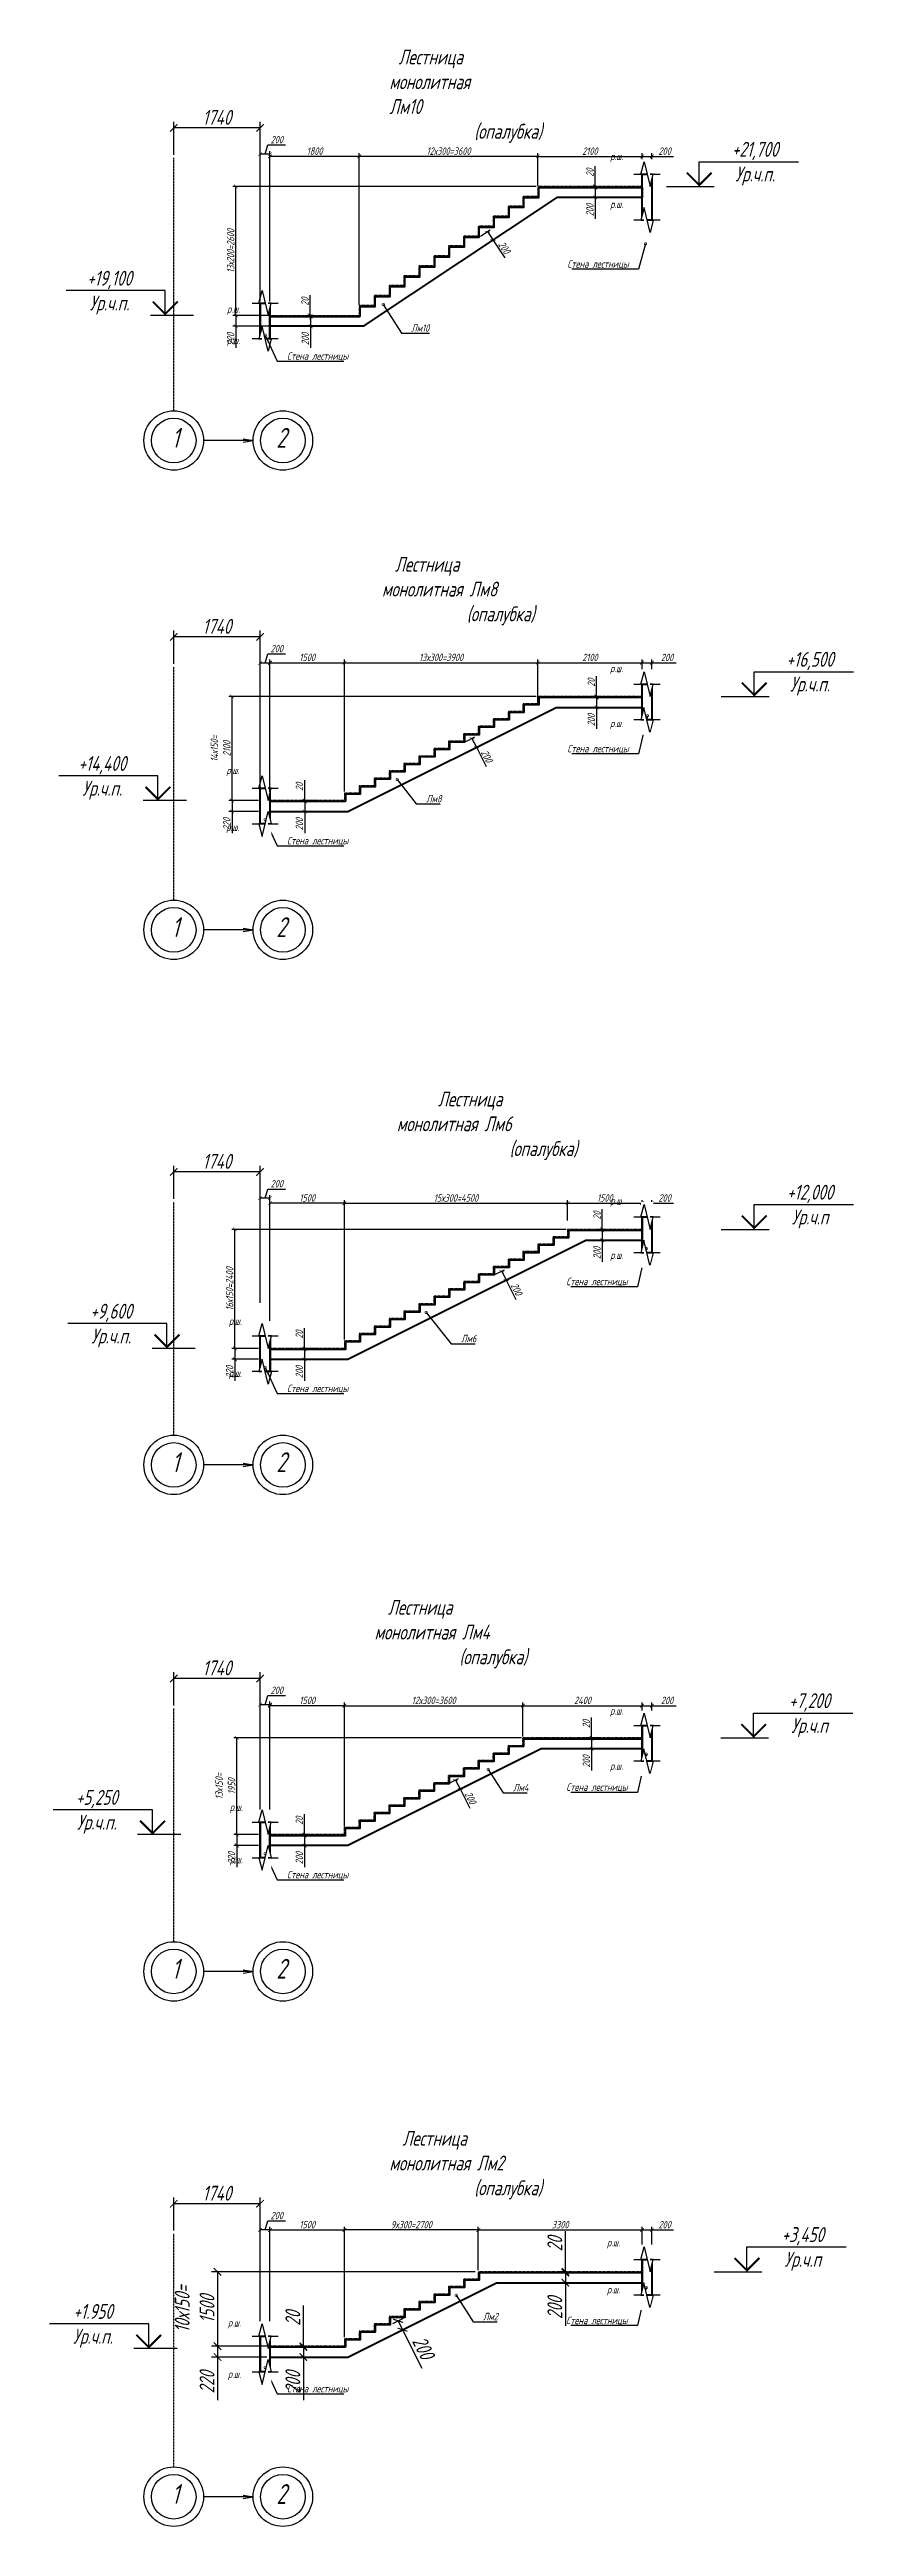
# Model space of a CAD drawing. Header units: millimetres. Extents: x 645 to 249636, y -127504 to 76561.
# Drawn here: x 111618 to 127823, y -56349 to -6399 of the extents above; entities that cross this region are included whole.
import ezdxf
from ezdxf import colors
from ezdxf.entities.mleader import LeaderData, LeaderLine
from ezdxf.enums import TextEntityAlignment as Align
from ezdxf.math import Vec2, Vec3

# ---------------------------------------------------------------- set-up
doc = ezdxf.new("R2010")
doc.units = ezdxf.units.MM
doc.linetypes.add('JIS_02_1.0', pattern=[2, 1, -1])
doc.linetypes.add('Штрихпунктирная', pattern=[11, 6, -2, 1, -2])
doc.layers.get('Defpoints').update_dxf_attribs({"color": 8})
for name, color, linetype, lineweight in [('монолит', 5, 'Continuous', 50), ('Обозначение', 94, 'Continuous', 25), ('Обозначения @ 100', 82, 'Continuous', 25), ('Основная', 7, 'Continuous', 60)]:
    doc.layers.add(name, color=color, linetype=linetype, lineweight=lineweight)
doc.layers.add('пол', color=7, linetype='JIS_02_1.0')
doc.styles.get("Standard").update_dxf_attribs({"font": 'simplex.shx', "width": 0.7, "oblique": 15, "height": 3})
doc.dimstyles.new('Default', dxfattribs={"dimtxt": 3, "dimasz": 1.5, "dimexe": 1.25, "dimexo": 0.625, "dimtad": 1, "dimdec": 0, "dimtxsty": 'Standard', "dimblk": 'ARCHTICK', "dimcen": 2.5, "dimadec": 0, "dimazin": 0, "dimtfac": 1, "dimtdec": 0, "dimtmove": 0, "dimatfit": 3, "dimfxl": 1, "dimarcsym": 0})

msp = doc.modelspace()

# ---------------------------------------------------------------- texts
at = {"layer": 'Обозначение', "char_height": 150, "attachment_point": 1}
for s, insert, width in [('\\pi184.12003;{\\H2x;Лестница монолитная Лм10\\P\\pi1709.8618;(опалубка)}', (118467.984, -6398.864), 2546.65672), ('р.ш.', (122919.297, -8478.494), 243.6856), ('р.ш.', (122919.297, -9445.38), 243.6856), ('р.ш.', (115195.56, -11557.958), 243.6856), ('р.ш.', (115195.56, -12190.664), 243.6856), ('\\pi262.20611;{\\H2x;Лестница монолитная Лм8\\P\\pi1709.8618;(опалубка)}', (118317.984, -16629.868), 2546.65672), ('р.ш.', (122915.864, -18805.264), 243.6856), ('р.ш.', (122915.864, -19913.83), 243.6856), ('р.ш.', (115182.046, -20860.94), 243.6856), ('р.ш.', (115182.046, -22007.6), 243.6856), ('\\pi829.67838;{\\H2x;Лестница монолитная Лм6\\P\\pi2272.33407;(опалубка)}', (118618.106, -27413.211), 3109.12899), ('р.ш.', (122921.194, -29541.447), 243.6856), ('р.ш.', (122921.194, -30637.28), 243.6856), ('р.ш.', (115230.906, -31968.572), 243.6856), ('р.ш.', (115230.906, -33016.797), 243.6856), ('\\pi271.46434;{\\H2x;Лестница монолитная Лм4\\P\\pi1709.8618;(опалубка)}', (118167.984, -37662.752), 2546.65672), ('р.ш.', (122916.064, -39827.616), 243.6856), ('р.ш.', (122916.064, -40938.75), 243.6856), ('р.ш.', (115250.526, -41770.922), 243.6856), ('р.ш.', (115250.526, -42826.57), 243.6856), ('\\pi264.12003;{\\H2x;Лестница монолитная Лм2\\P\\pi1709.8618;(опалубка)}', (118467.984, -48370.593), 2546.65672), ('р.ш.', (122854.06, -50549.158), 243.6856), ('р.ш.', (122854.06, -51497.685), 243.6856), ('р.ш.', (115213.729, -52167.275), 243.6856), ('р.ш.', (115213.729, -53203.492), 243.6856)]:
    msp.add_mtext(s, dxfattribs=dict(at, insert=insert, width=width))
at = {"layer": 'Обозначение', "char_height": 400, "attachment_point": 1}
for s, insert in [('1', (114080.542, -14028.662)), ('2', (116189.063, -14028.662)), ('1', (114080.542, -23896.451)), ('2', (116189.063, -23896.451)), ('1', (114080.542, -34686.662)), ('2', (116189.063, -34686.662)), ('1', (114080.542, -44901.654)), ('2', (116189.063, -44901.654)), ('1', (114080.542, -55494.037)), ('2', (116189.063, -55494.037))]:
    msp.add_mtext_dynamic_manual_height_columns(s, width=1353.65837, gutter_width=1500, heights=[0], dxfattribs=dict(at, insert=insert))

# ---------------------------------------------------------------- blocks, each defined once
blk = doc.blocks.new('_ArchTick')
at = {"color": 0, "linetype": 'ByBlock', "const_width": 0.15}
blk.add_lwpolyline([(-0.5, -0.5), (0.5, 0.5)], dxfattribs=at)
blk = doc.blocks.new('*D90')
at = {"layer": 'Defpoints', "color": 0, "transparency": 16777216}
for p in [(123561, -50370), (120261, -51213), (123561, -50963)]:
    blk.add_point(p, dxfattribs=at)
at = {"layer": 'Обозначение', "color": 0, "lineweight": -2, "transparency": 16777216}
for p, q in [((120261, -51182), (120261, -50307)), ((120261, -50370), (123561, -50370)), ((123561, -50932), (123561, -50307))]:
    blk.add_line(p, q, dxfattribs=at)
at = {"layer": 'Обозначение', "color": 0, "lineweight": -2, "transparency": 16777216, "xscale": 75, "yscale": 75, "zscale": 75, "rotation": 180}
blk.add_blockref('_ArchTick', (120261, -50370), dxfattribs=at)
at = {"layer": 'Обозначение', "color": 0, "lineweight": -2, "transparency": 16777216, "xscale": 75, "yscale": 75, "zscale": 75}
blk.add_blockref('_ArchTick', (123561, -50370), dxfattribs=at)
at = {"layer": 'Обозначение', "color": 0, "transparency": 16777216, "insert": (121911, -50263), "char_height": 150, "attachment_point": 5}
blk.add_mtext('3300', dxfattribs=at)
blk = doc.blocks.new('*D85')
at = {"layer": 'Defpoints', "color": 0, "transparency": 16777216}
for p in [(117561, -50370), (116061, -52513), (117561, -52563)]:
    blk.add_point(p, dxfattribs=at)
at = {"layer": 'Обозначение', "color": 0, "lineweight": -2, "transparency": 16777216}
for p, q in [((116061, -52482), (116061, -50307)), ((116061, -50370), (117561, -50370)), ((117561, -52532), (117561, -50307))]:
    blk.add_line(p, q, dxfattribs=at)
at = {"layer": 'Обозначение', "color": 0, "lineweight": -2, "transparency": 16777216, "xscale": 75, "yscale": 75, "zscale": 75, "rotation": 180}
blk.add_blockref('_ArchTick', (116061, -50370), dxfattribs=at)
at = {"layer": 'Обозначение', "color": 0, "lineweight": -2, "transparency": 16777216, "xscale": 75, "yscale": 75, "zscale": 75}
blk.add_blockref('_ArchTick', (117561, -50370), dxfattribs=at)
at = {"layer": 'Обозначение', "color": 0, "transparency": 16777216, "insert": (116811, -50263), "char_height": 150, "attachment_point": 5}
blk.add_mtext('1500', dxfattribs=at)
blk = doc.blocks.new('_DotSmall')
at = {"color": 0, "linetype": 'ByBlock', "const_width": 0.5}
blk.add_lwpolyline([(-0.0625, 0, 1), (0.0625, 0, 1)], format="xyb", close=True, dxfattribs=at)
blk = doc.blocks.new('*D75')
at = {"layer": 'Defpoints', "color": 0, "transparency": 16777216}
for p in [(117561, -50370), (120261, -51213), (117561, -52563)]:
    blk.add_point(p, dxfattribs=at)
at = {"layer": 'Обозначение', "color": 0, "lineweight": -2, "transparency": 16777216}
for p, q in [((117561, -52532), (117561, -50307)), ((120261, -50370), (117561, -50370)), ((120261, -51182), (120261, -50307))]:
    blk.add_line(p, q, dxfattribs=at)
at = {"layer": 'Обозначение', "color": 0, "lineweight": -2, "transparency": 16777216, "xscale": 75, "yscale": 75, "zscale": 75, "rotation": 180}
blk.add_blockref('_ArchTick', (117561, -50370), dxfattribs=at)
at = {"layer": 'Обозначение', "color": 0, "lineweight": -2, "transparency": 16777216, "xscale": 75, "yscale": 75, "zscale": 75}
blk.add_blockref('_ArchTick', (120261, -50370), dxfattribs=at)
at = {"layer": 'Обозначение', "color": 0, "transparency": 16777216, "insert": (118911, -50263), "char_height": 150, "attachment_point": 5}
blk.add_mtext('9х300=2700', dxfattribs=at)
blk = doc.blocks.new('*U24')
at = {"color": 0, "linetype": 'ByBlock', "lineweight": -2}
blk.add_line((-3, 0), (-12.63, 0), dxfattribs=at)
blk.add_lwpolyline([(-9.63, 0), (-9.63, 5), (-29.63, 5)], dxfattribs=at)
at = {"color": 0, "linetype": 'ByBlock', "lineweight": -2, "const_width": 0.4}
blk.add_lwpolyline([(-7.13, 2.78), (-9.63, 0.28), (-12.13, 2.78)], dxfattribs=at)
at = {"color": 0, "linetype": 'ByBlock', "lineweight": -2, "oblique": 15}
for tag, p in [('ОТМЕТКА', (-20.88, 7.5)), ('НТЕКСТ', (-20.88, 2.5))]:
    blk.add_attdef(tag, text='', height=3, dxfattribs=at).set_placement(p, align=Align.MIDDLE_CENTER)
blk = doc.blocks.new('*U25')
at = {"color": 0, "linetype": 'ByBlock', "lineweight": -2}
blk.add_line((3, 0), (11.72, 0), dxfattribs=at)
blk.add_lwpolyline([(8.72, 0), (8.72, 5), (28.72, 5)], dxfattribs=at)
at = {"color": 0, "linetype": 'ByBlock', "lineweight": -2, "const_width": 0.4}
blk.add_lwpolyline([(6.22, 2.78), (8.72, 0.28), (11.22, 2.78)], dxfattribs=at)
at = {"color": 0, "linetype": 'ByBlock', "lineweight": -2, "oblique": 15}
for tag, p in [('ОТМЕТКА', (19.97, 7.5)), ('НТЕКСТ', (19.97, 2.5))]:
    blk.add_attdef(tag, text='', height=3, dxfattribs=at).set_placement(p, align=Align.MIDDLE_CENTER)
blk = doc.blocks.new('*D122')
at = {"layer": 'Defpoints', "color": 0, "transparency": 16777216}
for p in [(123761, -50370), (123561, -50963), (123761, -50963)]:
    blk.add_point(p, dxfattribs=at)
at = {"layer": 'Обозначение', "color": 0, "lineweight": -2, "transparency": 16777216}
for p, q in [((123561, -50932), (123561, -50307)), ((123561, -50370), (123761, -50370)), ((123761, -50932), (123761, -50307)), ((123761, -50370), (124196, -50370))]:
    blk.add_line(p, q, dxfattribs=at)
at = {"layer": 'Обозначение', "color": 0, "lineweight": -2, "transparency": 16777216, "xscale": 75, "yscale": 75, "zscale": 75, "rotation": 180}
blk.add_blockref('_ArchTick', (123561, -50370), dxfattribs=at)
at = {"layer": 'Обозначение', "color": 0, "lineweight": -2, "transparency": 16777216, "xscale": 75, "yscale": 75, "zscale": 75}
blk.add_blockref('_ArchTick', (123761, -50370), dxfattribs=at)
at = {"layer": 'Обозначение', "color": 0, "transparency": 16777216, "insert": (124016, -50263), "char_height": 150, "attachment_point": 5}
blk.add_mtext('200', dxfattribs=at)
blk = doc.blocks.new('*D123')
at = {"layer": 'Defpoints', "color": 0, "transparency": 16777216}
for p in [(115861, -50370), (115861, -52513), (116061, -52513)]:
    blk.add_point(p, dxfattribs=at)
at = {"layer": 'Обозначение', "color": 0, "lineweight": -2, "transparency": 16777216}
for p, q in [((115861, -52482), (115861, -50307)), ((116061, -50370), (115861, -50370)), ((115961, -50370), (116017, -50185)), ((116017, -50185), (116377, -50185)), ((116061, -52482), (116061, -50307))]:
    blk.add_line(p, q, dxfattribs=at)
at = {"layer": 'Обозначение', "color": 0, "lineweight": -2, "transparency": 16777216, "xscale": 75, "yscale": 75, "zscale": 75, "rotation": 180}
blk.add_blockref('_ArchTick', (115861, -50370), dxfattribs=at)
at = {"layer": 'Обозначение', "color": 0, "lineweight": -2, "transparency": 16777216, "xscale": 75, "yscale": 75, "zscale": 75}
blk.add_blockref('_ArchTick', (116061, -50370), dxfattribs=at)
at = {"layer": 'Обозначение', "color": 0, "transparency": 16777216, "insert": (116197, -50079), "char_height": 150, "attachment_point": 5}
blk.add_mtext('200', dxfattribs=at)
blk = doc.blocks.new('*U124')
at = {"color": 0, "linetype": 'ByBlock', "lineweight": -2}
blk.add_wipeout([(0, -0.64), (-3, -0.64), (-3, -1.25), (0, -1.25)], dxfattribs=at)
blk.add_wipeout([(0, 0.64), (-3, 0.64), (-3, 1.25), (0, 1.25)], dxfattribs=at)
blk.add_wipeout([(-3, -1.25), (0, -1.25), (-2.5, -0.62), (2.5, 0.62), (0, 1.25), (-3, 1.25)], dxfattribs=at)
at = {"color": 0, "linetype": 'ByBlock', "lineweight": -2, "ltscale": 100}
for points in [[(0, -1.25), (-2.5, -0.62), (2.5, 0.62), (0, 1.25)], [(0, 1.25), (0, 0.64), (0, 2.64)], [(0, -2.64), (0, -0.64), (0, -1.25)]]:
    blk.add_lwpolyline(points, dxfattribs=at)
blk = doc.blocks.new('*D525')
at = {"layer": 'Defpoints', "color": 0, "transparency": 16777216}
for p in [(120261, -51213), (115004, -52713), (116061, -52713)]:
    blk.add_point(p, dxfattribs=at)
at = {"layer": 'Обозначение', "color": 0, "lineweight": -2, "transparency": 16777216}
for p, q in [((120199, -51213), (114879, -51213)), ((115004, -51213), (115004, -52713)), ((115999, -52713), (114879, -52713))]:
    blk.add_line(p, q, dxfattribs=at)
at = {"layer": 'Обозначение', "color": 0, "lineweight": -2, "transparency": 16777216, "xscale": 150, "yscale": 150, "zscale": 150}
for p, rotation in [((115004, -51213), 90), ((115004, -52713), 270)]:
    blk.add_blockref('_ArchTick', p, dxfattribs=dict(at, rotation=rotation))
at = {"layer": 'Обозначение', "color": 0, "transparency": 16777216, "insert": (114542, -51963), "char_height": 300, "attachment_point": 5, "rotation": 90}
blk.add_mtext('10х150=\\P1500', dxfattribs=at)
blk = doc.blocks.new('*D526')
at = {"layer": 'Defpoints', "color": 0, "transparency": 16777216}
for p in [(115004, -52933), (116061, -52713), (116061, -52933)]:
    blk.add_point(p, dxfattribs=at)
at = {"layer": 'Обозначение', "color": 0, "lineweight": -2, "transparency": 16777216}
for p, q in [((115999, -52713), (114879, -52713)), ((115999, -52933), (114879, -52933)), ((115004, -52713), (115004, -52933)), ((115004, -52933), (115004, -53803))]:
    blk.add_line(p, q, dxfattribs=at)
at = {"layer": 'Обозначение', "color": 0, "lineweight": -2, "transparency": 16777216, "xscale": 150, "yscale": 150, "zscale": 150}
for p, rotation in [((115004, -52713), 90), ((115004, -52933), 270)]:
    blk.add_blockref('_ArchTick', p, dxfattribs=dict(at, rotation=rotation))
at = {"layer": 'Обозначение', "color": 0, "transparency": 16777216, "insert": (114792, -53443), "char_height": 300, "attachment_point": 5, "rotation": 90}
blk.add_mtext('220', dxfattribs=at)
blk = doc.blocks.new('*D527')
at = {"layer": 'Defpoints', "color": 0, "transparency": 16777216}
for p in [(116734, -52713), (116811, -52713), (116821, -52733)]:
    blk.add_point(p, dxfattribs=at)
at = {"layer": 'Обозначение', "color": 0, "lineweight": -2, "transparency": 16777216}
for p, q in [((116734, -52713), (116734, -51893)), ((116749, -52713), (116609, -52713)), ((116759, -52733), (116609, -52733)), ((116734, -52733), (116734, -52713)), ((116734, -52733), (116734, -52883))]:
    blk.add_line(p, q, dxfattribs=at)
at = {"layer": 'Обозначение', "color": 0, "lineweight": -2, "transparency": 16777216, "xscale": 150, "yscale": 150, "zscale": 150}
for p, rotation in [((116734, -52713), 270), ((116734, -52733), 90)]:
    blk.add_blockref('_ArchTick', p, dxfattribs=dict(at, rotation=rotation))
at = {"layer": 'Обозначение', "color": 0, "transparency": 16777216, "insert": (116522, -52153), "char_height": 300, "attachment_point": 5, "rotation": 90}
blk.add_mtext('20', dxfattribs=at)
blk = doc.blocks.new('*D528')
at = {"layer": 'Defpoints', "color": 0, "transparency": 16777216}
for p in [(116734, -52933), (117581, -52733), (117581, -52933)]:
    blk.add_point(p, dxfattribs=at)
at = {"layer": 'Обозначение', "color": 0, "lineweight": -2, "transparency": 16777216}
for p, q in [((117519, -52733), (116609, -52733)), ((117519, -52933), (116609, -52933)), ((116734, -52733), (116734, -52933)), ((116734, -52933), (116734, -53803))]:
    blk.add_line(p, q, dxfattribs=at)
at = {"layer": 'Обозначение', "color": 0, "lineweight": -2, "transparency": 16777216, "xscale": 150, "yscale": 150, "zscale": 150}
for p, rotation in [((116734, -52733), 90), ((116734, -52933), 270)]:
    blk.add_blockref('_ArchTick', p, dxfattribs=dict(at, rotation=rotation))
at = {"layer": 'Обозначение', "color": 0, "transparency": 16777216, "insert": (116522, -53443), "char_height": 300, "attachment_point": 5, "rotation": 90}
blk.add_mtext('200', dxfattribs=at)
blk = doc.blocks.new('*D529')
at = {"layer": 'Defpoints', "color": 0, "transparency": 16777216}
for p in [(122015, -51213), (122071, -51213), (122071, -51233)]:
    blk.add_point(p, dxfattribs=at)
at = {"layer": 'Обозначение', "color": 0, "lineweight": -2, "transparency": 16777216}
for p, q in [((122015, -51213), (122015, -50393)), ((122009, -51213), (121890, -51213)), ((122009, -51233), (121890, -51233)), ((122015, -51233), (122015, -51213)), ((122015, -51233), (122015, -51383))]:
    blk.add_line(p, q, dxfattribs=at)
at = {"layer": 'Обозначение', "color": 0, "lineweight": -2, "transparency": 16777216, "xscale": 150, "yscale": 150, "zscale": 150}
for p, rotation in [((122015, -51213), 270), ((122015, -51233), 90)]:
    blk.add_blockref('_ArchTick', p, dxfattribs=dict(at, rotation=rotation))
at = {"layer": 'Обозначение', "color": 0, "transparency": 16777216, "insert": (121803, -50653), "char_height": 300, "attachment_point": 5, "rotation": 90}
blk.add_mtext('20', dxfattribs=at)
blk = doc.blocks.new('*D530')
at = {"layer": 'Defpoints', "color": 0, "transparency": 16777216}
for p in [(122015, -51433), (123561, -51233), (123561, -51433)]:
    blk.add_point(p, dxfattribs=at)
at = {"layer": 'Обозначение', "color": 0, "lineweight": -2, "transparency": 16777216}
for p, q in [((123499, -51233), (121890, -51233)), ((123499, -51433), (121890, -51433)), ((122015, -51233), (122015, -51433)), ((122015, -51433), (122015, -52303))]:
    blk.add_line(p, q, dxfattribs=at)
at = {"layer": 'Обозначение', "color": 0, "lineweight": -2, "transparency": 16777216, "xscale": 150, "yscale": 150, "zscale": 150}
for p, rotation in [((122015, -51233), 90), ((122015, -51433), 270)]:
    blk.add_blockref('_ArchTick', p, dxfattribs=dict(at, rotation=rotation))
at = {"layer": 'Обозначение', "color": 0, "transparency": 16777216, "insert": (121803, -51943), "char_height": 300, "attachment_point": 5, "rotation": 90}
blk.add_mtext('200', dxfattribs=at)
blk = doc.blocks.new('*D531')
at = {"layer": 'Defpoints', "color": 0, "transparency": 16777216}
for p in [(118481, -52283), (118733, -52381), (118571, -52462)]:
    blk.add_point(p, dxfattribs=at)
at = {"layer": 'Обозначение', "color": 0, "lineweight": -2, "transparency": 16777216}
for p, q in [((118537, -52255), (118755, -52146)), ((118627, -52434), (118845, -52325)), ((118644, -52202), (118733, -52381)), ((118733, -52381), (119122, -53159))]:
    blk.add_line(p, q, dxfattribs=at)
at = {"layer": 'Обозначение', "color": 0, "lineweight": -2, "transparency": 16777216, "xscale": 150, "yscale": 150, "zscale": 150}
for p, rotation in [((118644, -52202), 116.565051176514), ((118733, -52381), 296.565051176514)]:
    blk.add_blockref('_ArchTick', p, dxfattribs=dict(at, rotation=rotation))
at = {"layer": 'Обозначение', "color": 0, "transparency": 16777216, "insert": (119151, -52742), "char_height": 300, "attachment_point": 5, "rotation": 296.5651}
blk.add_mtext('200', dxfattribs=at)
blk = doc.blocks.new('_Open')
at = {"color": 0, "linetype": 'ByBlock', "lineweight": -2}
for p, q in [((-1, 0.17), (0, 0)), ((-1, -0.17), (0, 0)), ((0, 0), (-1, 0))]:
    blk.add_line(p, q, dxfattribs=at)
blk = doc.blocks.new('*D1002')
at = {"layer": 'Defpoints', "color": 0, "transparency": 16777216}
for p in [(114121, -49841), (114121, -50446), (115861, -50966)]:
    blk.add_point(p, dxfattribs=at)
at = {"layer": 'Обозначение', "color": 0, "lineweight": -2, "transparency": 16777216}
for p, q in [((114121, -50384), (114121, -49716)), ((115861, -49841), (114121, -49841)), ((115861, -50904), (115861, -49716))]:
    blk.add_line(p, q, dxfattribs=at)
at = {"layer": 'Обозначение', "color": 0, "lineweight": -2, "transparency": 16777216, "xscale": 150, "yscale": 150, "zscale": 150, "rotation": 180}
blk.add_blockref('_ArchTick', (114121, -49841), dxfattribs=at)
at = {"layer": 'Обозначение', "color": 0, "lineweight": -2, "transparency": 16777216, "xscale": 150, "yscale": 150, "zscale": 150}
blk.add_blockref('_ArchTick', (115861, -49841), dxfattribs=at)
at = {"layer": 'Обозначение', "color": 0, "transparency": 16777216, "insert": (114991, -49628), "char_height": 300, "attachment_point": 5}
blk.add_mtext('1740', dxfattribs=at)
blk = doc.blocks.new('*D92')
at = {"layer": 'Defpoints', "color": 0, "transparency": 16777216}
for p in [(116061, -39797), (116061, -42085), (117561, -42267)]:
    blk.add_point(p, dxfattribs=at)
at = {"layer": 'Обозначение', "color": 0, "lineweight": -2, "transparency": 16777216}
for p, q in [((116061, -42054), (116061, -39734)), ((117561, -39797), (116061, -39797)), ((117561, -42236), (117561, -39734))]:
    blk.add_line(p, q, dxfattribs=at)
at = {"layer": 'Обозначение', "color": 0, "lineweight": -2, "transparency": 16777216, "xscale": 75, "yscale": 75, "zscale": 75, "rotation": 180}
blk.add_blockref('_ArchTick', (116061, -39797), dxfattribs=at)
at = {"layer": 'Обозначение', "color": 0, "lineweight": -2, "transparency": 16777216, "xscale": 75, "yscale": 75, "zscale": 75}
blk.add_blockref('_ArchTick', (117561, -39797), dxfattribs=at)
at = {"layer": 'Обозначение', "color": 0, "transparency": 16777216, "insert": (116811, -39691), "char_height": 150, "attachment_point": 5}
blk.add_mtext('1500', dxfattribs=at)
blk = doc.blocks.new('*D89')
at = {"layer": 'Defpoints', "color": 0, "transparency": 16777216}
for p in [(115392, -40447), (121161, -40447), (115861, -42397)]:
    blk.add_point(p, dxfattribs=at)
at = {"layer": 'Обозначение', "color": 0, "lineweight": -2, "transparency": 16777216}
for p, q in [((121130, -40447), (115330, -40447)), ((115392, -42397), (115392, -40447)), ((115830, -42397), (115330, -42397))]:
    blk.add_line(p, q, dxfattribs=at)
at = {"layer": 'Обозначение', "color": 0, "lineweight": -2, "transparency": 16777216, "xscale": 75, "yscale": 75, "zscale": 75}
for p, rotation in [((115392, -40447), 90), ((115392, -42397), 270)]:
    blk.add_blockref('_ArchTick', p, dxfattribs=dict(at, rotation=rotation))
at = {"layer": 'Обозначение', "color": 0, "transparency": 16777216, "insert": (115161, -41422), "char_height": 150, "attachment_point": 5, "rotation": 90}
blk.add_mtext('13х150=\\P1950', dxfattribs=at)
blk = doc.blocks.new('*D83')
at = {"layer": 'Defpoints', "color": 0, "transparency": 16777216}
for p in [(121161, -39797), (121161, -40447), (117561, -42247)]:
    blk.add_point(p, dxfattribs=at)
at = {"layer": 'Обозначение', "color": 0, "lineweight": -2, "transparency": 16777216}
for p, q in [((117561, -42216), (117561, -39734)), ((117561, -39797), (121161, -39797)), ((121161, -40416), (121161, -39734))]:
    blk.add_line(p, q, dxfattribs=at)
at = {"layer": 'Обозначение', "color": 0, "lineweight": -2, "transparency": 16777216, "xscale": 75, "yscale": 75, "zscale": 75, "rotation": 180}
blk.add_blockref('_ArchTick', (117561, -39797), dxfattribs=at)
at = {"layer": 'Обозначение', "color": 0, "lineweight": -2, "transparency": 16777216, "xscale": 75, "yscale": 75, "zscale": 75}
blk.add_blockref('_ArchTick', (121161, -39797), dxfattribs=at)
at = {"layer": 'Обозначение', "color": 0, "transparency": 16777216, "insert": (119361, -39691), "char_height": 150, "attachment_point": 5}
blk.add_mtext('12х300=3600', dxfattribs=at)
blk = doc.blocks.new('*D76')
at = {"layer": 'Defpoints', "color": 0, "transparency": 16777216}
for p in [(123561, -39797), (121161, -40447), (123561, -40447)]:
    blk.add_point(p, dxfattribs=at)
at = {"layer": 'Обозначение', "color": 0, "lineweight": -2, "transparency": 16777216}
for p, q in [((121161, -40416), (121161, -39734)), ((121161, -39797), (123561, -39797)), ((123561, -40416), (123561, -39734))]:
    blk.add_line(p, q, dxfattribs=at)
at = {"layer": 'Обозначение', "color": 0, "lineweight": -2, "transparency": 16777216, "xscale": 75, "yscale": 75, "zscale": 75, "rotation": 180}
blk.add_blockref('_ArchTick', (121161, -39797), dxfattribs=at)
at = {"layer": 'Обозначение', "color": 0, "lineweight": -2, "transparency": 16777216, "xscale": 75, "yscale": 75, "zscale": 75}
blk.add_blockref('_ArchTick', (123561, -39797), dxfattribs=at)
at = {"layer": 'Обозначение', "color": 0, "transparency": 16777216, "insert": (122361, -39691), "char_height": 150, "attachment_point": 5}
blk.add_mtext('2400', dxfattribs=at)
blk = doc.blocks.new('*D115')
at = {"layer": 'Defpoints', "color": 0, "transparency": 16777216}
for p in [(122545, -40447), (122708, -40447), (122708, -40467)]:
    blk.add_point(p, dxfattribs=at)
at = {"layer": 'Обозначение', "color": 0, "lineweight": -2, "transparency": 16777216}
for p, q in [((122677, -40447), (122482, -40447)), ((122545, -40447), (122545, -40037)), ((122545, -40467), (122545, -40447)), ((122677, -40467), (122482, -40467)), ((122545, -40467), (122545, -40542))]:
    blk.add_line(p, q, dxfattribs=at)
at = {"layer": 'Обозначение', "color": 0, "lineweight": -2, "transparency": 16777216, "xscale": 75, "yscale": 75, "zscale": 75}
for p, rotation in [((122545, -40447), 270), ((122545, -40467), 90)]:
    blk.add_blockref('_ArchTick', p, dxfattribs=dict(at, rotation=rotation))
at = {"layer": 'Обозначение', "color": 0, "transparency": 16777216, "insert": (122439, -40167), "char_height": 150, "attachment_point": 5, "rotation": 90}
blk.add_mtext('20', dxfattribs=at)
blk = doc.blocks.new('*D116')
at = {"layer": 'Defpoints', "color": 0, "transparency": 16777216}
for p in [(122545, -40667), (122731, -40467), (122731, -40667)]:
    blk.add_point(p, dxfattribs=at)
at = {"layer": 'Обозначение', "color": 0, "lineweight": -2, "transparency": 16777216}
for p, q in [((122700, -40467), (122482, -40467)), ((122700, -40667), (122482, -40667)), ((122545, -40467), (122545, -40667)), ((122545, -40667), (122545, -41102))]:
    blk.add_line(p, q, dxfattribs=at)
at = {"layer": 'Обозначение', "color": 0, "lineweight": -2, "transparency": 16777216, "xscale": 75, "yscale": 75, "zscale": 75}
for p, rotation in [((122545, -40467), 90), ((122545, -40667), 270)]:
    blk.add_blockref('_ArchTick', p, dxfattribs=dict(at, rotation=rotation))
at = {"layer": 'Обозначение', "color": 0, "transparency": 16777216, "insert": (122439, -40922), "char_height": 150, "attachment_point": 5, "rotation": 90}
blk.add_mtext('200', dxfattribs=at)
blk = doc.blocks.new('*D117')
at = {"layer": 'Defpoints', "color": 0, "transparency": 16777216}
for p in [(116758, -42397), (116885, -42397), (116885, -42417)]:
    blk.add_point(p, dxfattribs=at)
at = {"layer": 'Обозначение', "color": 0, "lineweight": -2, "transparency": 16777216}
for p, q in [((116854, -42397), (116696, -42397)), ((116854, -42417), (116696, -42417)), ((116758, -42397), (116758, -41987)), ((116758, -42417), (116758, -42397)), ((116758, -42417), (116758, -42492))]:
    blk.add_line(p, q, dxfattribs=at)
at = {"layer": 'Обозначение', "color": 0, "lineweight": -2, "transparency": 16777216, "xscale": 75, "yscale": 75, "zscale": 75}
for p, rotation in [((116758, -42397), 270), ((116758, -42417), 90)]:
    blk.add_blockref('_ArchTick', p, dxfattribs=dict(at, rotation=rotation))
at = {"layer": 'Обозначение', "color": 0, "transparency": 16777216, "insert": (116652, -42117), "char_height": 150, "attachment_point": 5, "rotation": 90}
blk.add_mtext('20', dxfattribs=at)
blk = doc.blocks.new('*D118')
at = {"layer": 'Defpoints', "color": 0, "transparency": 16777216}
for p in [(116929, -42417), (116758, -42617), (116929, -42617)]:
    blk.add_point(p, dxfattribs=at)
at = {"layer": 'Обозначение', "color": 0, "lineweight": -2, "transparency": 16777216}
for p, q in [((116898, -42417), (116696, -42417)), ((116758, -42417), (116758, -42617)), ((116898, -42617), (116696, -42617)), ((116758, -42617), (116758, -43052))]:
    blk.add_line(p, q, dxfattribs=at)
at = {"layer": 'Обозначение', "color": 0, "lineweight": -2, "transparency": 16777216, "xscale": 75, "yscale": 75, "zscale": 75}
for p, rotation in [((116758, -42417), 90), ((116758, -42617), 270)]:
    blk.add_blockref('_ArchTick', p, dxfattribs=dict(at, rotation=rotation))
at = {"layer": 'Обозначение', "color": 0, "transparency": 16777216, "insert": (116652, -42872), "char_height": 150, "attachment_point": 5, "rotation": 90}
blk.add_mtext('200', dxfattribs=at)
blk = doc.blocks.new('*D119')
at = {"layer": 'Defpoints', "color": 0, "transparency": 16777216}
for p in [(119661, -41367), (119751, -41546), (119893, -41474)]:
    blk.add_point(p, dxfattribs=at)
at = {"layer": 'Обозначение', "color": 0, "lineweight": -2, "transparency": 16777216}
for p, q in [((119689, -41353), (119860, -41268)), ((119779, -41532), (119949, -41447)), ((119804, -41296), (119893, -41474)), ((119893, -41474), (120088, -41864))]:
    blk.add_line(p, q, dxfattribs=at)
at = {"layer": 'Обозначение', "color": 0, "lineweight": -2, "transparency": 16777216, "xscale": 75, "yscale": 75, "zscale": 75}
for p, rotation in [((119804, -41296), 116.5650511768049), ((119893, -41474), 296.5650511768048)]:
    blk.add_blockref('_ArchTick', p, dxfattribs=dict(at, rotation=rotation))
at = {"layer": 'Обозначение', "color": 0, "transparency": 16777216, "insert": (120102, -41655), "char_height": 150, "attachment_point": 5, "rotation": 296.5651}
blk.add_mtext('200', dxfattribs=at)
blk = doc.blocks.new('*D120')
at = {"layer": 'Defpoints', "color": 0, "transparency": 16777216}
for p in [(123761, -39797), (123561, -40197), (123761, -40197)]:
    blk.add_point(p, dxfattribs=at)
at = {"layer": 'Обозначение', "color": 0, "lineweight": -2, "transparency": 16777216}
for p, q in [((123561, -40166), (123561, -39734)), ((123561, -39797), (123761, -39797)), ((123761, -40166), (123761, -39734)), ((123761, -39797), (124246, -39797))]:
    blk.add_line(p, q, dxfattribs=at)
at = {"layer": 'Обозначение', "color": 0, "lineweight": -2, "transparency": 16777216, "xscale": 75, "yscale": 75, "zscale": 75, "rotation": 180}
blk.add_blockref('_ArchTick', (123561, -39797), dxfattribs=at)
at = {"layer": 'Обозначение', "color": 0, "lineweight": -2, "transparency": 16777216, "xscale": 75, "yscale": 75, "zscale": 75}
blk.add_blockref('_ArchTick', (123761, -39797), dxfattribs=at)
at = {"layer": 'Обозначение', "color": 0, "transparency": 16777216, "insert": (124066, -39691), "char_height": 150, "attachment_point": 5}
blk.add_mtext('200', dxfattribs=at)
blk = doc.blocks.new('*D121')
at = {"layer": 'Defpoints', "color": 0, "transparency": 16777216}
for p in [(115861, -42397), (115392, -42617), (115861, -42617)]:
    blk.add_point(p, dxfattribs=at)
at = {"layer": 'Обозначение', "color": 0, "lineweight": -2, "transparency": 16777216}
for p, q in [((115830, -42397), (115330, -42397)), ((115392, -42397), (115392, -42617)), ((115830, -42617), (115330, -42617)), ((115392, -42617), (115392, -43052))]:
    blk.add_line(p, q, dxfattribs=at)
at = {"layer": 'Обозначение', "color": 0, "lineweight": -2, "transparency": 16777216, "xscale": 75, "yscale": 75, "zscale": 75}
for p, rotation in [((115392, -42397), 90), ((115392, -42617), 270)]:
    blk.add_blockref('_ArchTick', p, dxfattribs=dict(at, rotation=rotation))
at = {"layer": 'Обозначение', "color": 0, "transparency": 16777216, "insert": (115286, -42872), "char_height": 150, "attachment_point": 5, "rotation": 90}
blk.add_mtext('220', dxfattribs=at)
blk = doc.blocks.new('*D1004')
at = {"layer": 'Defpoints', "color": 0, "transparency": 16777216}
for p in [(114121, -39249), (114121, -39854), (115861, -40374)]:
    blk.add_point(p, dxfattribs=at)
at = {"layer": 'Обозначение', "color": 0, "lineweight": -2, "transparency": 16777216}
for p, q in [((114121, -39792), (114121, -39124)), ((115861, -39249), (114121, -39249)), ((115861, -40311), (115861, -39124))]:
    blk.add_line(p, q, dxfattribs=at)
at = {"layer": 'Обозначение', "color": 0, "lineweight": -2, "transparency": 16777216, "xscale": 150, "yscale": 150, "zscale": 150, "rotation": 180}
blk.add_blockref('_ArchTick', (114121, -39249), dxfattribs=at)
at = {"layer": 'Обозначение', "color": 0, "lineweight": -2, "transparency": 16777216, "xscale": 150, "yscale": 150, "zscale": 150}
blk.add_blockref('_ArchTick', (115861, -39249), dxfattribs=at)
at = {"layer": 'Обозначение', "color": 0, "transparency": 16777216, "insert": (114991, -39036), "char_height": 300, "attachment_point": 5}
blk.add_mtext('1740', dxfattribs=at)
blk = doc.blocks.new('*D1008')
at = {"layer": 'Defpoints', "color": 0, "transparency": 16777216}
for p in [(115861, -39777), (115861, -41921), (116061, -41921)]:
    blk.add_point(p, dxfattribs=at)
at = {"layer": 'Обозначение', "color": 0, "lineweight": -2, "transparency": 16777216}
for p, q in [((115861, -41889), (115861, -39715)), ((116061, -39777), (115861, -39777)), ((115961, -39777), (116017, -39593)), ((116017, -39593), (116377, -39593)), ((116061, -41889), (116061, -39715))]:
    blk.add_line(p, q, dxfattribs=at)
at = {"layer": 'Обозначение', "color": 0, "lineweight": -2, "transparency": 16777216, "xscale": 75, "yscale": 75, "zscale": 75, "rotation": 180}
blk.add_blockref('_ArchTick', (115861, -39777), dxfattribs=at)
at = {"layer": 'Обозначение', "color": 0, "lineweight": -2, "transparency": 16777216, "xscale": 75, "yscale": 75, "zscale": 75}
blk.add_blockref('_ArchTick', (116061, -39777), dxfattribs=at)
at = {"layer": 'Обозначение', "color": 0, "transparency": 16777216, "insert": (116197, -39487), "char_height": 150, "attachment_point": 5}
blk.add_mtext('200', dxfattribs=at)
blk = doc.blocks.new('*D88')
at = {"layer": 'Defpoints', "color": 0, "transparency": 16777216}
for p in [(115354, -30192), (122061, -30192), (115861, -32592)]:
    blk.add_point(p, dxfattribs=at)
at = {"layer": 'Обозначение', "color": 0, "lineweight": -2, "transparency": 16777216}
for p, q in [((122030, -30192), (115291, -30192)), ((115354, -32592), (115354, -30192)), ((115830, -32592), (115291, -32592))]:
    blk.add_line(p, q, dxfattribs=at)
at = {"layer": 'Обозначение', "color": 0, "lineweight": -2, "transparency": 16777216, "xscale": 75, "yscale": 75, "zscale": 75}
for p, rotation in [((115354, -30192), 90), ((115354, -32592), 270)]:
    blk.add_blockref('_ArchTick', p, dxfattribs=dict(at, rotation=rotation))
at = {"layer": 'Обозначение', "color": 0, "transparency": 16777216, "insert": (115247, -31392), "char_height": 150, "attachment_point": 5, "rotation": 90}
blk.add_mtext('16х150=2400', dxfattribs=at)
blk = doc.blocks.new('*D82')
at = {"layer": 'Defpoints', "color": 0, "transparency": 16777216}
for p in [(122061, -29665), (122061, -30042), (117561, -32441)]:
    blk.add_point(p, dxfattribs=at)
at = {"layer": 'Обозначение', "color": 0, "lineweight": -2, "transparency": 16777216}
for p, q in [((117561, -32410), (117561, -29602)), ((117561, -29665), (122061, -29665)), ((122061, -30011), (122061, -29602))]:
    blk.add_line(p, q, dxfattribs=at)
at = {"layer": 'Обозначение', "color": 0, "lineweight": -2, "transparency": 16777216, "xscale": 75, "yscale": 75, "zscale": 75, "rotation": 180}
blk.add_blockref('_ArchTick', (117561, -29665), dxfattribs=at)
at = {"layer": 'Обозначение', "color": 0, "lineweight": -2, "transparency": 16777216, "xscale": 75, "yscale": 75, "zscale": 75}
blk.add_blockref('_ArchTick', (122061, -29665), dxfattribs=at)
at = {"layer": 'Обозначение', "color": 0, "transparency": 16777216, "insert": (119811, -29558), "char_height": 150, "attachment_point": 5}
blk.add_mtext('15х300=4500', dxfattribs=at)
blk = doc.blocks.new('*D78')
at = {"layer": 'Defpoints', "color": 0, "transparency": 16777216}
for p in [(123561, -29665), (122061, -30042), (123561, -30042)]:
    blk.add_point(p, dxfattribs=at)
at = {"layer": 'Обозначение', "color": 0, "lineweight": -2, "transparency": 16777216}
for p, q in [((122061, -30011), (122061, -29602)), ((122061, -29665), (123561, -29665)), ((123561, -30011), (123561, -29602))]:
    blk.add_line(p, q, dxfattribs=at)
at = {"layer": 'Обозначение', "color": 0, "lineweight": -2, "transparency": 16777216, "xscale": 75, "yscale": 75, "zscale": 75, "rotation": 180}
blk.add_blockref('_ArchTick', (122061, -29665), dxfattribs=at)
at = {"layer": 'Обозначение', "color": 0, "lineweight": -2, "transparency": 16777216, "xscale": 75, "yscale": 75, "zscale": 75}
blk.add_blockref('_ArchTick', (123561, -29665), dxfattribs=at)
at = {"layer": 'Обозначение', "color": 0, "transparency": 16777216, "insert": (122811, -29558), "char_height": 150, "attachment_point": 5}
blk.add_mtext('1500', dxfattribs=at)
blk = doc.blocks.new('*D77')
at = {"layer": 'Defpoints', "color": 0, "transparency": 16777216}
for p in [(116061, -29665), (116061, -32441), (117561, -32441)]:
    blk.add_point(p, dxfattribs=at)
at = {"layer": 'Обозначение', "color": 0, "lineweight": -2, "transparency": 16777216}
for p, q in [((116061, -32410), (116061, -29602)), ((117561, -29665), (116061, -29665)), ((117561, -32410), (117561, -29602))]:
    blk.add_line(p, q, dxfattribs=at)
at = {"layer": 'Обозначение', "color": 0, "lineweight": -2, "transparency": 16777216, "xscale": 75, "yscale": 75, "zscale": 75, "rotation": 180}
blk.add_blockref('_ArchTick', (116061, -29665), dxfattribs=at)
at = {"layer": 'Обозначение', "color": 0, "lineweight": -2, "transparency": 16777216, "xscale": 75, "yscale": 75, "zscale": 75}
blk.add_blockref('_ArchTick', (117561, -29665), dxfattribs=at)
at = {"layer": 'Обозначение', "color": 0, "transparency": 16777216, "insert": (116811, -29558), "char_height": 150, "attachment_point": 5}
blk.add_mtext('1500', dxfattribs=at)
blk = doc.blocks.new('*D108')
at = {"layer": 'Defpoints', "color": 0, "transparency": 16777216}
for p in [(122760, -30192), (122890, -30192), (122890, -30212)]:
    blk.add_point(p, dxfattribs=at)
at = {"layer": 'Обозначение', "color": 0, "lineweight": -2, "transparency": 16777216}
for p, q in [((122760, -30192), (122760, -29782)), ((122859, -30192), (122698, -30192)), ((122859, -30212), (122698, -30212)), ((122760, -30212), (122760, -30192)), ((122760, -30212), (122760, -30287))]:
    blk.add_line(p, q, dxfattribs=at)
at = {"layer": 'Обозначение', "color": 0, "lineweight": -2, "transparency": 16777216, "xscale": 75, "yscale": 75, "zscale": 75}
for p, rotation in [((122760, -30192), 270), ((122760, -30212), 90)]:
    blk.add_blockref('_ArchTick', p, dxfattribs=dict(at, rotation=rotation))
at = {"layer": 'Обозначение', "color": 0, "transparency": 16777216, "insert": (122654, -29912), "char_height": 150, "attachment_point": 5, "rotation": 90}
blk.add_mtext('20', dxfattribs=at)
blk = doc.blocks.new('*D109')
at = {"layer": 'Defpoints', "color": 0, "transparency": 16777216}
for p in [(122760, -30412), (122909, -30212), (122909, -30412)]:
    blk.add_point(p, dxfattribs=at)
at = {"layer": 'Обозначение', "color": 0, "lineweight": -2, "transparency": 16777216}
for p, q in [((122878, -30212), (122698, -30212)), ((122878, -30412), (122698, -30412)), ((122760, -30212), (122760, -30412)), ((122760, -30412), (122760, -30847))]:
    blk.add_line(p, q, dxfattribs=at)
at = {"layer": 'Обозначение', "color": 0, "lineweight": -2, "transparency": 16777216, "xscale": 75, "yscale": 75, "zscale": 75}
for p, rotation in [((122760, -30212), 90), ((122760, -30412), 270)]:
    blk.add_blockref('_ArchTick', p, dxfattribs=dict(at, rotation=rotation))
at = {"layer": 'Обозначение', "color": 0, "transparency": 16777216, "insert": (122654, -30667), "char_height": 150, "attachment_point": 5, "rotation": 90}
blk.add_mtext('200', dxfattribs=at)
blk = doc.blocks.new('*D110')
at = {"layer": 'Defpoints', "color": 0, "transparency": 16777216}
for p in [(116758, -32812), (116977, -32612), (116977, -32812)]:
    blk.add_point(p, dxfattribs=at)
at = {"layer": 'Обозначение', "color": 0, "lineweight": -2, "transparency": 16777216}
for p, q in [((116946, -32612), (116695, -32612)), ((116946, -32812), (116695, -32812)), ((116758, -32612), (116758, -32812)), ((116758, -32812), (116758, -33247))]:
    blk.add_line(p, q, dxfattribs=at)
at = {"layer": 'Обозначение', "color": 0, "lineweight": -2, "transparency": 16777216, "xscale": 75, "yscale": 75, "zscale": 75}
for p, rotation in [((116758, -32612), 90), ((116758, -32812), 270)]:
    blk.add_blockref('_ArchTick', p, dxfattribs=dict(at, rotation=rotation))
at = {"layer": 'Обозначение', "color": 0, "transparency": 16777216, "insert": (116651, -33067), "char_height": 150, "attachment_point": 5, "rotation": 90}
blk.add_mtext('200', dxfattribs=at)
blk = doc.blocks.new('*D111')
at = {"layer": 'Defpoints', "color": 0, "transparency": 16777216}
for p in [(116758, -32591), (117039, -32591), (117039, -32612)]:
    blk.add_point(p, dxfattribs=at)
at = {"layer": 'Обозначение', "color": 0, "lineweight": -2, "transparency": 16777216}
for p, q in [((116758, -32591), (116758, -32181)), ((117007, -32591), (116695, -32591)), ((117007, -32612), (116695, -32612)), ((116758, -32612), (116758, -32591)), ((116758, -32612), (116758, -32687))]:
    blk.add_line(p, q, dxfattribs=at)
at = {"layer": 'Обозначение', "color": 0, "lineweight": -2, "transparency": 16777216, "xscale": 75, "yscale": 75, "zscale": 75}
for p, rotation in [((116758, -32591), 270), ((116758, -32612), 90)]:
    blk.add_blockref('_ArchTick', p, dxfattribs=dict(at, rotation=rotation))
at = {"layer": 'Обозначение', "color": 0, "transparency": 16777216, "insert": (116651, -32311), "char_height": 150, "attachment_point": 5, "rotation": 90}
blk.add_mtext('20', dxfattribs=at)
blk = doc.blocks.new('*D112')
at = {"layer": 'Defpoints', "color": 0, "transparency": 16777216}
for p in [(123561, -29942), (123761, -29665), (123761, -29942)]:
    blk.add_point(p, dxfattribs=at)
at = {"layer": 'Обозначение', "color": 0, "lineweight": -2, "transparency": 16777216}
for p, q in [((123561, -29911), (123561, -29602)), ((123561, -29665), (123761, -29665)), ((123761, -29911), (123761, -29602)), ((123761, -29665), (124196, -29665))]:
    blk.add_line(p, q, dxfattribs=at)
at = {"layer": 'Обозначение', "color": 0, "lineweight": -2, "transparency": 16777216, "xscale": 75, "yscale": 75, "zscale": 75, "rotation": 180}
blk.add_blockref('_ArchTick', (123561, -29665), dxfattribs=at)
at = {"layer": 'Обозначение', "color": 0, "lineweight": -2, "transparency": 16777216, "xscale": 75, "yscale": 75, "zscale": 75}
blk.add_blockref('_ArchTick', (123761, -29665), dxfattribs=at)
at = {"layer": 'Обозначение', "color": 0, "transparency": 16777216, "insert": (124016, -29558), "char_height": 150, "attachment_point": 5}
blk.add_mtext('200', dxfattribs=at)
blk = doc.blocks.new('*D113')
at = {"layer": 'Defpoints', "color": 0, "transparency": 16777216}
for p in [(120581, -31112), (120670, -31290), (120821, -31215)]:
    blk.add_point(p, dxfattribs=at)
at = {"layer": 'Обозначение', "color": 0, "lineweight": -2, "transparency": 16777216}
for p, q in [((120609, -31098), (120788, -31008)), ((120698, -31276), (120877, -31187)), ((120732, -31036), (120821, -31215)), ((120821, -31215), (121016, -31604))]:
    blk.add_line(p, q, dxfattribs=at)
at = {"layer": 'Обозначение', "color": 0, "lineweight": -2, "transparency": 16777216, "xscale": 75, "yscale": 75, "zscale": 75}
for p, rotation in [((120732, -31036), 116.5685892459455), ((120821, -31215), 296.5685892459455)]:
    blk.add_blockref('_ArchTick', p, dxfattribs=dict(at, rotation=rotation))
at = {"layer": 'Обозначение', "color": 0, "transparency": 16777216, "insert": (121030, -31396), "char_height": 150, "attachment_point": 5, "rotation": 296.5686}
blk.add_mtext('200', dxfattribs=at)
blk = doc.blocks.new('*D114')
at = {"layer": 'Defpoints', "color": 0, "transparency": 16777216}
for p in [(115354, -32811), (115862, -32592), (115862, -32811)]:
    blk.add_point(p, dxfattribs=at)
at = {"layer": 'Обозначение', "color": 0, "lineweight": -2, "transparency": 16777216}
for p, q in [((115831, -32592), (115291, -32592)), ((115831, -32811), (115291, -32811)), ((115354, -32592), (115354, -32811)), ((115354, -32811), (115354, -33246))]:
    blk.add_line(p, q, dxfattribs=at)
at = {"layer": 'Обозначение', "color": 0, "lineweight": -2, "transparency": 16777216, "xscale": 75, "yscale": 75, "zscale": 75}
for p, rotation in [((115354, -32592), 90), ((115354, -32811), 270)]:
    blk.add_blockref('_ArchTick', p, dxfattribs=dict(at, rotation=rotation))
at = {"layer": 'Обозначение', "color": 0, "transparency": 16777216, "insert": (115247, -33066), "char_height": 150, "attachment_point": 5, "rotation": 90}
blk.add_mtext('220', dxfattribs=at)
blk = doc.blocks.new('*D1005')
at = {"layer": 'Defpoints', "color": 0, "transparency": 16777216}
for p in [(114121, -29034), (114121, -29639), (115861, -30159)]:
    blk.add_point(p, dxfattribs=at)
at = {"layer": 'Обозначение', "color": 0, "lineweight": -2, "transparency": 16777216}
for p, q in [((114121, -29577), (114121, -28909)), ((115861, -30096), (115861, -28909)), ((115861, -29034), (114121, -29034))]:
    blk.add_line(p, q, dxfattribs=at)
at = {"layer": 'Обозначение', "color": 0, "lineweight": -2, "transparency": 16777216, "xscale": 150, "yscale": 150, "zscale": 150, "rotation": 180}
blk.add_blockref('_ArchTick', (114121, -29034), dxfattribs=at)
at = {"layer": 'Обозначение', "color": 0, "lineweight": -2, "transparency": 16777216, "xscale": 150, "yscale": 150, "zscale": 150}
blk.add_blockref('_ArchTick', (115861, -29034), dxfattribs=at)
at = {"layer": 'Обозначение', "color": 0, "transparency": 16777216, "insert": (114991, -28821), "char_height": 300, "attachment_point": 5}
blk.add_mtext('1740', dxfattribs=at)
blk = doc.blocks.new('*D1010')
at = {"layer": 'Defpoints', "color": 0, "transparency": 16777216}
for p in [(115861, -29562), (115861, -31706), (116061, -31706)]:
    blk.add_point(p, dxfattribs=at)
at = {"layer": 'Обозначение', "color": 0, "lineweight": -2, "transparency": 16777216}
for p, q in [((115961, -29562), (116017, -29378)), ((116017, -29378), (116377, -29378)), ((115861, -31674), (115861, -29500)), ((116061, -29562), (115861, -29562)), ((116061, -31674), (116061, -29500))]:
    blk.add_line(p, q, dxfattribs=at)
at = {"layer": 'Обозначение', "color": 0, "lineweight": -2, "transparency": 16777216, "xscale": 75, "yscale": 75, "zscale": 75, "rotation": 180}
blk.add_blockref('_ArchTick', (115861, -29562), dxfattribs=at)
at = {"layer": 'Обозначение', "color": 0, "lineweight": -2, "transparency": 16777216, "xscale": 75, "yscale": 75, "zscale": 75}
blk.add_blockref('_ArchTick', (116061, -29562), dxfattribs=at)
at = {"layer": 'Обозначение', "color": 0, "transparency": 16777216, "insert": (116197, -29272), "char_height": 150, "attachment_point": 5}
blk.add_mtext('200', dxfattribs=at)
blk = doc.blocks.new('*D87')
at = {"layer": 'Defpoints', "color": 0, "transparency": 16777216}
for p in [(115297, -19446), (121461, -19446), (115640, -21546)]:
    blk.add_point(p, dxfattribs=at)
at = {"layer": 'Обозначение', "color": 0, "lineweight": -2, "transparency": 16777216}
for p, q in [((121430, -19446), (115235, -19446)), ((115297, -21546), (115297, -19446)), ((115609, -21546), (115235, -21546))]:
    blk.add_line(p, q, dxfattribs=at)
at = {"layer": 'Обозначение', "color": 0, "lineweight": -2, "transparency": 16777216, "xscale": 75, "yscale": 75, "zscale": 75}
for p, rotation in [((115297, -19446), 90), ((115297, -21546), 270)]:
    blk.add_blockref('_ArchTick', p, dxfattribs=dict(at, rotation=rotation))
at = {"layer": 'Обозначение', "color": 0, "transparency": 16777216, "insert": (115066, -20496), "char_height": 150, "attachment_point": 5, "rotation": 90}
blk.add_mtext('14х150=\\P2100', dxfattribs=at)
blk = doc.blocks.new('*D84')
at = {"layer": 'Defpoints', "color": 0, "transparency": 16777216}
for p in [(117561, -18764), (117561, -21396), (116061, -21546)]:
    blk.add_point(p, dxfattribs=at)
at = {"layer": 'Обозначение', "color": 0, "lineweight": -2, "transparency": 16777216}
for p, q in [((116061, -21515), (116061, -18702)), ((116061, -18764), (117561, -18764)), ((117561, -21365), (117561, -18702))]:
    blk.add_line(p, q, dxfattribs=at)
at = {"layer": 'Обозначение', "color": 0, "lineweight": -2, "transparency": 16777216, "xscale": 75, "yscale": 75, "zscale": 75, "rotation": 180}
blk.add_blockref('_ArchTick', (116061, -18764), dxfattribs=at)
at = {"layer": 'Обозначение', "color": 0, "lineweight": -2, "transparency": 16777216, "xscale": 75, "yscale": 75, "zscale": 75}
blk.add_blockref('_ArchTick', (117561, -18764), dxfattribs=at)
at = {"layer": 'Обозначение', "color": 0, "transparency": 16777216, "insert": (116811, -18658), "char_height": 150, "attachment_point": 5}
blk.add_mtext('1500', dxfattribs=at)
blk = doc.blocks.new('*D81')
at = {"layer": 'Defpoints', "color": 0, "transparency": 16777216}
for p in [(121461, -18764), (121461, -19446), (117561, -21396)]:
    blk.add_point(p, dxfattribs=at)
at = {"layer": 'Обозначение', "color": 0, "lineweight": -2, "transparency": 16777216}
for p, q in [((117561, -21365), (117561, -18702)), ((117561, -18764), (121461, -18764)), ((121461, -19415), (121461, -18702))]:
    blk.add_line(p, q, dxfattribs=at)
at = {"layer": 'Обозначение', "color": 0, "lineweight": -2, "transparency": 16777216, "xscale": 75, "yscale": 75, "zscale": 75, "rotation": 180}
blk.add_blockref('_ArchTick', (117561, -18764), dxfattribs=at)
at = {"layer": 'Обозначение', "color": 0, "lineweight": -2, "transparency": 16777216, "xscale": 75, "yscale": 75, "zscale": 75}
blk.add_blockref('_ArchTick', (121461, -18764), dxfattribs=at)
at = {"layer": 'Обозначение', "color": 0, "transparency": 16777216, "insert": (119511, -18658), "char_height": 150, "attachment_point": 5}
blk.add_mtext('13х300=3900', dxfattribs=at)
blk = doc.blocks.new('*D80')
at = {"layer": 'Defpoints', "color": 0, "transparency": 16777216}
for p in [(123561, -18764), (121461, -19596), (123561, -19671)]:
    blk.add_point(p, dxfattribs=at)
at = {"layer": 'Обозначение', "color": 0, "lineweight": -2, "transparency": 16777216}
for p, q in [((121461, -19565), (121461, -18702)), ((121461, -18764), (123561, -18764)), ((123561, -19640), (123561, -18702))]:
    blk.add_line(p, q, dxfattribs=at)
at = {"layer": 'Обозначение', "color": 0, "lineweight": -2, "transparency": 16777216, "xscale": 75, "yscale": 75, "zscale": 75, "rotation": 180}
blk.add_blockref('_ArchTick', (121461, -18764), dxfattribs=at)
at = {"layer": 'Обозначение', "color": 0, "lineweight": -2, "transparency": 16777216, "xscale": 75, "yscale": 75, "zscale": 75}
blk.add_blockref('_ArchTick', (123561, -18764), dxfattribs=at)
at = {"layer": 'Обозначение', "color": 0, "transparency": 16777216, "insert": (122511, -18658), "char_height": 150, "attachment_point": 5}
blk.add_mtext('2100', dxfattribs=at)
blk = doc.blocks.new('*D101')
at = {"layer": 'Defpoints', "color": 0, "transparency": 16777216}
for p in [(115297, -21766), (115861, -21546), (115861, -21766)]:
    blk.add_point(p, dxfattribs=at)
at = {"layer": 'Обозначение', "color": 0, "lineweight": -2, "transparency": 16777216}
for p, q in [((115830, -21546), (115235, -21546)), ((115830, -21766), (115235, -21766)), ((115297, -21546), (115297, -21766)), ((115297, -21766), (115297, -22201))]:
    blk.add_line(p, q, dxfattribs=at)
at = {"layer": 'Обозначение', "color": 0, "lineweight": -2, "transparency": 16777216, "xscale": 75, "yscale": 75, "zscale": 75}
for p, rotation in [((115297, -21546), 90), ((115297, -21766), 270)]:
    blk.add_blockref('_ArchTick', p, dxfattribs=dict(at, rotation=rotation))
at = {"layer": 'Обозначение', "color": 0, "transparency": 16777216, "insert": (115191, -22021), "char_height": 150, "attachment_point": 5, "rotation": 90}
blk.add_mtext('220', dxfattribs=at)
blk = doc.blocks.new('*D102')
at = {"layer": 'Defpoints', "color": 0, "transparency": 16777216}
for p in [(123761, -18764), (123561, -19196), (123761, -19196)]:
    blk.add_point(p, dxfattribs=at)
at = {"layer": 'Обозначение', "color": 0, "lineweight": -2, "transparency": 16777216}
for p, q in [((123561, -19165), (123561, -18702)), ((123561, -18764), (123761, -18764)), ((123761, -19165), (123761, -18702)), ((123761, -18764), (124246, -18764))]:
    blk.add_line(p, q, dxfattribs=at)
at = {"layer": 'Обозначение', "color": 0, "lineweight": -2, "transparency": 16777216, "xscale": 75, "yscale": 75, "zscale": 75, "rotation": 180}
blk.add_blockref('_ArchTick', (123561, -18764), dxfattribs=at)
at = {"layer": 'Обозначение', "color": 0, "lineweight": -2, "transparency": 16777216, "xscale": 75, "yscale": 75, "zscale": 75}
blk.add_blockref('_ArchTick', (123761, -18764), dxfattribs=at)
at = {"layer": 'Обозначение', "color": 0, "transparency": 16777216, "insert": (124066, -18658), "char_height": 150, "attachment_point": 5}
blk.add_mtext('200', dxfattribs=at)
blk = doc.blocks.new('*D103')
at = {"layer": 'Defpoints', "color": 0, "transparency": 16777216}
for p in [(116761, -21546), (117032, -21546), (117032, -21566)]:
    blk.add_point(p, dxfattribs=at)
at = {"layer": 'Обозначение', "color": 0, "lineweight": -2, "transparency": 16777216}
for p, q in [((116761, -21546), (116761, -21136)), ((117001, -21546), (116698, -21546)), ((117001, -21566), (116698, -21566)), ((116761, -21566), (116761, -21546)), ((116761, -21566), (116761, -21641))]:
    blk.add_line(p, q, dxfattribs=at)
at = {"layer": 'Обозначение', "color": 0, "lineweight": -2, "transparency": 16777216, "xscale": 75, "yscale": 75, "zscale": 75}
for p, rotation in [((116761, -21546), 270), ((116761, -21566), 90)]:
    blk.add_blockref('_ArchTick', p, dxfattribs=dict(at, rotation=rotation))
at = {"layer": 'Обозначение', "color": 0, "transparency": 16777216, "insert": (116654, -21266), "char_height": 150, "attachment_point": 5, "rotation": 90}
blk.add_mtext('20', dxfattribs=at)
blk = doc.blocks.new('*D104')
at = {"layer": 'Defpoints', "color": 0, "transparency": 16777216}
for p in [(116761, -21766), (116993, -21566), (116993, -21766)]:
    blk.add_point(p, dxfattribs=at)
at = {"layer": 'Обозначение', "color": 0, "lineweight": -2, "transparency": 16777216}
for p, q in [((116962, -21566), (116698, -21566)), ((116962, -21766), (116698, -21766)), ((116761, -21566), (116761, -21766)), ((116761, -21766), (116761, -22201))]:
    blk.add_line(p, q, dxfattribs=at)
at = {"layer": 'Обозначение', "color": 0, "lineweight": -2, "transparency": 16777216, "xscale": 75, "yscale": 75, "zscale": 75}
for p, rotation in [((116761, -21566), 90), ((116761, -21766), 270)]:
    blk.add_blockref('_ArchTick', p, dxfattribs=dict(at, rotation=rotation))
at = {"layer": 'Обозначение', "color": 0, "transparency": 16777216, "insert": (116654, -22021), "char_height": 150, "attachment_point": 5, "rotation": 90}
blk.add_mtext('200', dxfattribs=at)
blk = doc.blocks.new('*D105')
at = {"layer": 'Defpoints', "color": 0, "transparency": 16777216}
for p in [(122644, -19446), (122708, -19446), (122708, -19466)]:
    blk.add_point(p, dxfattribs=at)
at = {"layer": 'Обозначение', "color": 0, "lineweight": -2, "transparency": 16777216}
for p, q in [((122677, -19446), (122582, -19446)), ((122677, -19466), (122582, -19466)), ((122644, -19446), (122644, -19036)), ((122644, -19466), (122644, -19446)), ((122644, -19466), (122644, -19541))]:
    blk.add_line(p, q, dxfattribs=at)
at = {"layer": 'Обозначение', "color": 0, "lineweight": -2, "transparency": 16777216, "xscale": 75, "yscale": 75, "zscale": 75}
for p, rotation in [((122644, -19446), 270), ((122644, -19466), 90)]:
    blk.add_blockref('_ArchTick', p, dxfattribs=dict(at, rotation=rotation))
at = {"layer": 'Обозначение', "color": 0, "transparency": 16777216, "insert": (122538, -19166), "char_height": 150, "attachment_point": 5, "rotation": 90}
blk.add_mtext('20', dxfattribs=at)
blk = doc.blocks.new('*D106')
at = {"layer": 'Defpoints', "color": 0, "transparency": 16777216}
for p in [(122788, -19466), (122644, -19666), (122788, -19666)]:
    blk.add_point(p, dxfattribs=at)
at = {"layer": 'Обозначение', "color": 0, "lineweight": -2, "transparency": 16777216}
for p, q in [((122757, -19466), (122582, -19466)), ((122644, -19466), (122644, -19666)), ((122757, -19666), (122582, -19666)), ((122644, -19666), (122644, -20101))]:
    blk.add_line(p, q, dxfattribs=at)
at = {"layer": 'Обозначение', "color": 0, "lineweight": -2, "transparency": 16777216, "xscale": 75, "yscale": 75, "zscale": 75}
for p, rotation in [((122644, -19466), 90), ((122644, -19666), 270)]:
    blk.add_blockref('_ArchTick', p, dxfattribs=dict(at, rotation=rotation))
at = {"layer": 'Обозначение', "color": 0, "transparency": 16777216, "insert": (122538, -19921), "char_height": 150, "attachment_point": 5, "rotation": 90}
blk.add_mtext('200', dxfattribs=at)
blk = doc.blocks.new('*D107')
at = {"layer": 'Defpoints', "color": 0, "transparency": 16777216}
for p in [(119981, -20366), (120222, -20469), (120071, -20545)]:
    blk.add_point(p, dxfattribs=at)
at = {"layer": 'Обозначение', "color": 0, "lineweight": -2, "transparency": 16777216}
for p, q in [((120009, -20352), (120189, -20262)), ((120098, -20531), (120278, -20441)), ((120133, -20290), (120222, -20469)), ((120222, -20469), (120417, -20858))]:
    blk.add_line(p, q, dxfattribs=at)
at = {"layer": 'Обозначение', "color": 0, "lineweight": -2, "transparency": 16777216, "xscale": 75, "yscale": 75, "zscale": 75}
for p, rotation in [((120133, -20290), 116.5650511766972), ((120222, -20469), 296.5650511766972)]:
    blk.add_blockref('_ArchTick', p, dxfattribs=dict(at, rotation=rotation))
at = {"layer": 'Обозначение', "color": 0, "transparency": 16777216, "insert": (120432, -20649), "char_height": 150, "attachment_point": 5, "rotation": 296.5651}
blk.add_mtext('200', dxfattribs=at)
blk = doc.blocks.new('*D1006')
at = {"layer": 'Defpoints', "color": 0, "transparency": 16777216}
for p in [(114121, -18243), (114121, -18849), (115861, -19369)]:
    blk.add_point(p, dxfattribs=at)
at = {"layer": 'Обозначение', "color": 0, "lineweight": -2, "transparency": 16777216}
for p, q in [((114121, -18786), (114121, -18118)), ((115861, -18243), (114121, -18243)), ((115861, -19306), (115861, -18118))]:
    blk.add_line(p, q, dxfattribs=at)
at = {"layer": 'Обозначение', "color": 0, "lineweight": -2, "transparency": 16777216, "xscale": 150, "yscale": 150, "zscale": 150, "rotation": 180}
blk.add_blockref('_ArchTick', (114121, -18243), dxfattribs=at)
at = {"layer": 'Обозначение', "color": 0, "lineweight": -2, "transparency": 16777216, "xscale": 150, "yscale": 150, "zscale": 150}
blk.add_blockref('_ArchTick', (115861, -18243), dxfattribs=at)
at = {"layer": 'Обозначение', "color": 0, "transparency": 16777216, "insert": (114991, -18031), "char_height": 300, "attachment_point": 5}
blk.add_mtext('1740', dxfattribs=at)
blk = doc.blocks.new('*D1012')
at = {"layer": 'Defpoints', "color": 0, "transparency": 16777216}
for p in [(115861, -18772), (115861, -21316), (116061, -21402)]:
    blk.add_point(p, dxfattribs=at)
at = {"layer": 'Обозначение', "color": 0, "lineweight": -2, "transparency": 16777216}
for p, q in [((115861, -21285), (115861, -18710)), ((116061, -18772), (115861, -18772)), ((115961, -18772), (116017, -18588)), ((116017, -18588), (116377, -18588)), ((116061, -21371), (116061, -18710))]:
    blk.add_line(p, q, dxfattribs=at)
at = {"layer": 'Обозначение', "color": 0, "lineweight": -2, "transparency": 16777216, "xscale": 75, "yscale": 75, "zscale": 75, "rotation": 180}
blk.add_blockref('_ArchTick', (115861, -18772), dxfattribs=at)
at = {"layer": 'Обозначение', "color": 0, "lineweight": -2, "transparency": 16777216, "xscale": 75, "yscale": 75, "zscale": 75}
blk.add_blockref('_ArchTick', (116061, -18772), dxfattribs=at)
at = {"layer": 'Обозначение', "color": 0, "transparency": 16777216, "insert": (116197, -18481), "char_height": 150, "attachment_point": 5}
blk.add_mtext('200', dxfattribs=at)
blk = doc.blocks.new('*D93')
at = {"layer": 'Defpoints', "color": 0, "transparency": 16777216}
for p in [(123561, -8554), (123561, -8927), (121461, -9181)]:
    blk.add_point(p, dxfattribs=at)
at = {"layer": 'Обозначение', "color": 0, "lineweight": -2, "transparency": 16777216}
for p, q in [((121461, -9150), (121461, -8492)), ((121461, -8554), (123561, -8554)), ((123561, -8896), (123561, -8492))]:
    blk.add_line(p, q, dxfattribs=at)
at = {"layer": 'Обозначение', "color": 0, "lineweight": -2, "transparency": 16777216, "xscale": 75, "yscale": 75, "zscale": 75, "rotation": 180}
blk.add_blockref('_ArchTick', (121461, -8554), dxfattribs=at)
at = {"layer": 'Обозначение', "color": 0, "lineweight": -2, "transparency": 16777216, "xscale": 75, "yscale": 75, "zscale": 75}
blk.add_blockref('_ArchTick', (123561, -8554), dxfattribs=at)
at = {"layer": 'Обозначение', "color": 0, "transparency": 16777216, "insert": (122511, -8448), "char_height": 150, "attachment_point": 5}
blk.add_mtext('2100', dxfattribs=at)
blk = doc.blocks.new('*D91')
at = {"layer": 'Defpoints', "color": 0, "transparency": 16777216}
for p in [(116061, -8554), (116061, -11511), (117861, -11581)]:
    blk.add_point(p, dxfattribs=at)
at = {"layer": 'Обозначение', "color": 0, "lineweight": -2, "transparency": 16777216}
for p, q in [((116061, -11480), (116061, -8492)), ((117861, -8554), (116061, -8554)), ((117861, -11550), (117861, -8492))]:
    blk.add_line(p, q, dxfattribs=at)
at = {"layer": 'Обозначение', "color": 0, "lineweight": -2, "transparency": 16777216, "xscale": 75, "yscale": 75, "zscale": 75, "rotation": 180}
blk.add_blockref('_ArchTick', (116061, -8554), dxfattribs=at)
at = {"layer": 'Обозначение', "color": 0, "lineweight": -2, "transparency": 16777216, "xscale": 75, "yscale": 75, "zscale": 75}
blk.add_blockref('_ArchTick', (117861, -8554), dxfattribs=at)
at = {"layer": 'Обозначение', "color": 0, "transparency": 16777216, "insert": (116961, -8448), "char_height": 150, "attachment_point": 5}
blk.add_mtext('1800', dxfattribs=at)
blk = doc.blocks.new('*D86')
at = {"layer": 'Defpoints', "color": 0, "transparency": 16777216}
for p in [(115374, -9161), (121461, -9161), (116061, -11761)]:
    blk.add_point(p, dxfattribs=at)
at = {"layer": 'Обозначение', "color": 0, "lineweight": -2, "transparency": 16777216}
for p, q in [((121430, -9161), (115312, -9161)), ((115374, -11761), (115374, -9161)), ((116030, -11761), (115312, -11761))]:
    blk.add_line(p, q, dxfattribs=at)
at = {"layer": 'Обозначение', "color": 0, "lineweight": -2, "transparency": 16777216, "xscale": 75, "yscale": 75, "zscale": 75}
for p, rotation in [((115374, -9161), 90), ((115374, -11761), 270)]:
    blk.add_blockref('_ArchTick', p, dxfattribs=dict(at, rotation=rotation))
at = {"layer": 'Обозначение', "color": 0, "transparency": 16777216, "insert": (115268, -10461), "char_height": 150, "attachment_point": 5, "rotation": 90}
blk.add_mtext('13х200=2600', dxfattribs=at)
blk = doc.blocks.new('*D79')
at = {"layer": 'Defpoints', "color": 0, "transparency": 16777216}
for p in [(117861, -8554), (121461, -9161), (117861, -11561)]:
    blk.add_point(p, dxfattribs=at)
at = {"layer": 'Обозначение', "color": 0, "lineweight": -2, "transparency": 16777216}
for p, q in [((117861, -11530), (117861, -8492)), ((121461, -8554), (117861, -8554)), ((121461, -9130), (121461, -8492))]:
    blk.add_line(p, q, dxfattribs=at)
at = {"layer": 'Обозначение', "color": 0, "lineweight": -2, "transparency": 16777216, "xscale": 75, "yscale": 75, "zscale": 75, "rotation": 180}
blk.add_blockref('_ArchTick', (117861, -8554), dxfattribs=at)
at = {"layer": 'Обозначение', "color": 0, "lineweight": -2, "transparency": 16777216, "xscale": 75, "yscale": 75, "zscale": 75}
blk.add_blockref('_ArchTick', (121461, -8554), dxfattribs=at)
at = {"layer": 'Обозначение', "color": 0, "transparency": 16777216, "insert": (119661, -8448), "char_height": 150, "attachment_point": 5}
blk.add_mtext('12х300=3600', dxfattribs=at)
blk = doc.blocks.new('*D94')
at = {"layer": 'Defpoints', "color": 0, "transparency": 16777216}
for p in [(122617, -9161), (122672, -9161), (122672, -9181)]:
    blk.add_point(p, dxfattribs=at)
at = {"layer": 'Обозначение', "color": 0, "lineweight": -2, "transparency": 16777216}
for p, q in [((122617, -9161), (122617, -8751)), ((122641, -9161), (122554, -9161)), ((122641, -9181), (122554, -9181)), ((122617, -9181), (122617, -9161)), ((122617, -9181), (122617, -9256))]:
    blk.add_line(p, q, dxfattribs=at)
at = {"layer": 'Обозначение', "color": 0, "lineweight": -2, "transparency": 16777216, "xscale": 75, "yscale": 75, "zscale": 75}
for p, rotation in [((122617, -9161), 270), ((122617, -9181), 90)]:
    blk.add_blockref('_ArchTick', p, dxfattribs=dict(at, rotation=rotation))
at = {"layer": 'Обозначение', "color": 0, "transparency": 16777216, "insert": (122510, -8881), "char_height": 150, "attachment_point": 5, "rotation": 90}
blk.add_mtext('20', dxfattribs=at)
blk = doc.blocks.new('*D95')
at = {"layer": 'Defpoints', "color": 0, "transparency": 16777216}
for p in [(122616, -9381), (122734, -9181), (122734, -9381)]:
    blk.add_point(p, dxfattribs=at)
at = {"layer": 'Обозначение', "color": 0, "lineweight": -2, "transparency": 16777216}
for p, q in [((122702, -9181), (122554, -9181)), ((122702, -9381), (122554, -9381)), ((122616, -9181), (122616, -9381)), ((122616, -9381), (122616, -9816))]:
    blk.add_line(p, q, dxfattribs=at)
at = {"layer": 'Обозначение', "color": 0, "lineweight": -2, "transparency": 16777216, "xscale": 75, "yscale": 75, "zscale": 75}
for p, rotation in [((122616, -9181), 90), ((122616, -9381), 270)]:
    blk.add_blockref('_ArchTick', p, dxfattribs=dict(at, rotation=rotation))
at = {"layer": 'Обозначение', "color": 0, "transparency": 16777216, "insert": (122510, -9636), "char_height": 150, "attachment_point": 5, "rotation": 90}
blk.add_mtext('200', dxfattribs=at)
blk = doc.blocks.new('*D96')
at = {"layer": 'Defpoints', "color": 0, "transparency": 16777216}
for p in [(116872, -11761), (116961, -11761), (116971, -11781)]:
    blk.add_point(p, dxfattribs=at)
at = {"layer": 'Обозначение', "color": 0, "lineweight": -2, "transparency": 16777216}
for p, q in [((116872, -11761), (116872, -11351)), ((116930, -11761), (116810, -11761)), ((116940, -11781), (116810, -11781)), ((116872, -11781), (116872, -11761)), ((116872, -11781), (116872, -11856))]:
    blk.add_line(p, q, dxfattribs=at)
at = {"layer": 'Обозначение', "color": 0, "lineweight": -2, "transparency": 16777216, "xscale": 75, "yscale": 75, "zscale": 75}
for p, rotation in [((116872, -11761), 270), ((116872, -11781), 90)]:
    blk.add_blockref('_ArchTick', p, dxfattribs=dict(at, rotation=rotation))
at = {"layer": 'Обозначение', "color": 0, "transparency": 16777216, "insert": (116766, -11481), "char_height": 150, "attachment_point": 5, "rotation": 90}
blk.add_mtext('20', dxfattribs=at)
blk = doc.blocks.new('*D97')
at = {"layer": 'Defpoints', "color": 0, "transparency": 16777216}
for p in [(116881, -11981), (117036, -11781), (117036, -11981)]:
    blk.add_point(p, dxfattribs=at)
at = {"layer": 'Обозначение', "color": 0, "lineweight": -2, "transparency": 16777216}
for p, q in [((117004, -11781), (116818, -11781)), ((117004, -11981), (116818, -11981)), ((116881, -11781), (116881, -11981)), ((116881, -11981), (116881, -12416))]:
    blk.add_line(p, q, dxfattribs=at)
at = {"layer": 'Обозначение', "color": 0, "lineweight": -2, "transparency": 16777216, "xscale": 75, "yscale": 75, "zscale": 75}
for p, rotation in [((116881, -11781), 90), ((116881, -11981), 270)]:
    blk.add_blockref('_ArchTick', p, dxfattribs=dict(at, rotation=rotation))
at = {"layer": 'Обозначение', "color": 0, "transparency": 16777216, "insert": (116774, -12236), "char_height": 150, "attachment_point": 5, "rotation": 90}
blk.add_mtext('200', dxfattribs=at)
blk = doc.blocks.new('*D98')
at = {"layer": 'Defpoints', "color": 0, "transparency": 16777216}
for p in [(120281, -10181), (120392, -10347), (120555, -10238)]:
    blk.add_point(p, dxfattribs=at)
at = {"layer": 'Обозначение', "color": 0, "lineweight": -2, "transparency": 16777216}
for p, q in [((120307, -10163), (120497, -10037)), ((120418, -10330), (120607, -10204)), ((120445, -10072), (120555, -10238)), ((120555, -10238), (120797, -10600))]:
    blk.add_line(p, q, dxfattribs=at)
at = {"layer": 'Обозначение', "color": 0, "lineweight": -2, "transparency": 16777216, "xscale": 75, "yscale": 75, "zscale": 75}
for p, rotation in [((120445, -10072), 123.6900675289802), ((120555, -10238), 303.6900675289801)]:
    blk.add_blockref('_ArchTick', p, dxfattribs=dict(at, rotation=rotation))
at = {"layer": 'Обозначение', "color": 0, "transparency": 16777216, "insert": (120785, -10392), "char_height": 150, "attachment_point": 5, "rotation": 303.6901}
blk.add_mtext('200', dxfattribs=at)
blk = doc.blocks.new('*D99')
at = {"layer": 'Defpoints', "color": 0, "transparency": 16777216}
for p in [(123561, -8911), (123761, -8554), (123761, -8911)]:
    blk.add_point(p, dxfattribs=at)
at = {"layer": 'Обозначение', "color": 0, "lineweight": -2, "transparency": 16777216}
for p, q in [((123561, -8880), (123561, -8492)), ((123561, -8554), (123761, -8554)), ((123761, -8880), (123761, -8492)), ((123761, -8554), (124196, -8554))]:
    blk.add_line(p, q, dxfattribs=at)
at = {"layer": 'Обозначение', "color": 0, "lineweight": -2, "transparency": 16777216, "xscale": 75, "yscale": 75, "zscale": 75, "rotation": 180}
blk.add_blockref('_ArchTick', (123561, -8554), dxfattribs=at)
at = {"layer": 'Обозначение', "color": 0, "lineweight": -2, "transparency": 16777216, "xscale": 75, "yscale": 75, "zscale": 75}
blk.add_blockref('_ArchTick', (123761, -8554), dxfattribs=at)
at = {"layer": 'Обозначение', "color": 0, "transparency": 16777216, "insert": (124016, -8448), "char_height": 150, "attachment_point": 5}
blk.add_mtext('200', dxfattribs=at)
blk = doc.blocks.new('*D100')
at = {"layer": 'Defpoints', "color": 0, "transparency": 16777216}
for p in [(115374, -11981), (115861, -11761), (116061, -11981)]:
    blk.add_point(p, dxfattribs=at)
at = {"layer": 'Обозначение', "color": 0, "lineweight": -2, "transparency": 16777216}
for p, q in [((115830, -11761), (115312, -11761)), ((116030, -11981), (115312, -11981)), ((115374, -11761), (115374, -11981)), ((115374, -11981), (115374, -12416))]:
    blk.add_line(p, q, dxfattribs=at)
at = {"layer": 'Обозначение', "color": 0, "lineweight": -2, "transparency": 16777216, "xscale": 75, "yscale": 75, "zscale": 75}
for p, rotation in [((115374, -11761), 90), ((115374, -11981), 270)]:
    blk.add_blockref('_ArchTick', p, dxfattribs=dict(at, rotation=rotation))
at = {"layer": 'Обозначение', "color": 0, "transparency": 16777216, "insert": (115268, -12236), "char_height": 150, "attachment_point": 5, "rotation": 90}
blk.add_mtext('220', dxfattribs=at)
blk = doc.blocks.new('*D1007')
at = {"layer": 'Defpoints', "color": 0, "transparency": 16777216}
for p in [(114121, -7979), (114121, -8585), (115861, -9105)]:
    blk.add_point(p, dxfattribs=at)
at = {"layer": 'Обозначение', "color": 0, "lineweight": -2, "transparency": 16777216}
for p, q in [((114121, -8522), (114121, -7854)), ((115861, -7979), (114121, -7979)), ((115861, -9042), (115861, -7854))]:
    blk.add_line(p, q, dxfattribs=at)
at = {"layer": 'Обозначение', "color": 0, "lineweight": -2, "transparency": 16777216, "xscale": 150, "yscale": 150, "zscale": 150, "rotation": 180}
blk.add_blockref('_ArchTick', (114121, -7979), dxfattribs=at)
at = {"layer": 'Обозначение', "color": 0, "lineweight": -2, "transparency": 16777216, "xscale": 150, "yscale": 150, "zscale": 150}
blk.add_blockref('_ArchTick', (115861, -7979), dxfattribs=at)
at = {"layer": 'Обозначение', "color": 0, "transparency": 16777216, "insert": (114991, -7767), "char_height": 300, "attachment_point": 5}
blk.add_mtext('1740', dxfattribs=at)
blk = doc.blocks.new('*D1014')
at = {"layer": 'Defpoints', "color": 0, "transparency": 16777216}
for p in [(115861, -8508), (116061, -10652), (115861, -11511)]:
    blk.add_point(p, dxfattribs=at)
at = {"layer": 'Обозначение', "color": 0, "lineweight": -2, "transparency": 16777216}
for p, q in [((115861, -11480), (115861, -8446)), ((115961, -8508), (116017, -8324)), ((116017, -8324), (116377, -8324)), ((116061, -10620), (116061, -8446)), ((116061, -8508), (115861, -8508))]:
    blk.add_line(p, q, dxfattribs=at)
at = {"layer": 'Обозначение', "color": 0, "lineweight": -2, "transparency": 16777216, "xscale": 75, "yscale": 75, "zscale": 75, "rotation": 180}
blk.add_blockref('_ArchTick', (115861, -8508), dxfattribs=at)
at = {"layer": 'Обозначение', "color": 0, "lineweight": -2, "transparency": 16777216, "xscale": 75, "yscale": 75, "zscale": 75}
blk.add_blockref('_ArchTick', (116061, -8508), dxfattribs=at)
at = {"layer": 'Обозначение', "color": 0, "transparency": 16777216, "insert": (116197, -8218), "char_height": 150, "attachment_point": 5}
blk.add_mtext('200', dxfattribs=at)

# ---------------------------------------------------------------- dimensions: what is measured, and where the dimension line sits
at = {"layer": 'Обозначение'}
for base, p1, p2, picture, middle in [((114121.231, -7979.407), (115861.231, -9104.764), (114121.231, -8584.921), '*D1007', (114991.231, -7766.907)), ((123561.227, -8554.091), (121461.158, -9180.783), (123561.227, -8927.301), '*D93', (122511.193, -8447.841)), ((123761.227, -8554.091), (123561.227, -8910.783), (123761.227, -8910.783), '*D99', (124016.246, -8447.841)), ((114121.231, -18243.352), (115861.231, -19368.708), (114121.231, -18848.865), '*D1006', (114991.231, -18030.852)), ((123561.227, -18764.143), (121461.158, -19595.955), (123561.227, -19670.955), '*D80', (122511.193, -18657.893)), ((114121.231, -29033.563), (115861.231, -30158.92), (114121.231, -29639.077), '*D1005', (114991.231, -28821.063)), ((116061.231, -29664.534), (117561.142, -32441.36), (116061.231, -32441.36), '*D77', (116811.187, -29558.284)), ((123561.158, -29664.534), (122061.419, -30041.836), (123561.158, -30041.836), '*D78', (122811.288, -29558.284)), ((123761.227, -29664.534), (123561.227, -29941.766), (123761.227, -29941.766), '*D112', (124016.246, -29558.284)), ((114121.231, -39248.555), (115861.231, -40373.912), (114121.231, -39854.069), '*D1004', (114991.231, -39036.055)), ((123561.227, -39796.814), (121161.158, -40447.212), (123561.227, -40447.212), '*D76', (122361.193, -39690.564)), ((114121.231, -49840.938), (115861.231, -50966.294), (114121.231, -50446.451), '*D1002', (114991.231, -49628.438)), ((117561.158, -50369.673), (116061.231, -52513.089), (117561.158, -52563.089), '*D85', (116811.195, -50263.423)), ((123561.227, -50369.673), (120261.158, -51213.089), (123561.227, -50963.089), '*D90', (121911.193, -50263.423)), ((123761.227, -50369.673), (123561.227, -50963.089), (123761.227, -50963.089), '*D122', (124016.246, -50263.423))]:
    dim = msp.add_linear_dim(base=base, p1=p1, p2=p2, dimstyle='Default', dxfattribs=at)
    dim.commit()
    dim.dimension.update_dxf_attribs({"geometry": picture, "text_midpoint": middle})
dim = msp.add_linear_dim(base=(117861.158, -8554.091), p1=(121461.158, -9160.783), p2=(117861.158, -11560.783), text='12х300=<>', dimstyle='Default', dxfattribs=at)
dim.commit()
dim.dimension.update_dxf_attribs({"geometry": '*D79', "text_midpoint": (119661.158, -8554.091), "dimtype": 160})
for base, p1, p2, picture, middle in [((122616.727, -9160.783), (122672.29, -9180.783), (122672.29, -9160.783), '*D94', (122510.477, -8880.765)), ((122616.137, -9380.783), (122733.675, -9180.783), (122733.675, -9380.783), '*D95', (122509.887, -9635.801)), ((116872.164, -11760.783), (116971.195, -11780.783), (116961.195, -11760.783), '*D96', (116765.914, -11480.765)), ((115374.42, -11980.783), (115861.231, -11760.783), (116061.231, -11980.783), '*D100', (115268.17, -12235.801)), ((116880.513, -11980.783), (117035.644, -11780.783), (117035.644, -11980.783), '*D97', (116774.263, -12235.801)), ((122644.405, -19445.955), (122708.317, -19465.886), (122708.317, -19445.955), '*D105', (122538.155, -19165.936)), ((122644.405, -19665.886), (122788.208, -19465.886), (122788.208, -19665.886), '*D106', (122538.155, -19920.904)), ((116760.578, -21545.955), (117032.432, -21565.886), (117032.432, -21545.955), '*D103', (116654.328, -21265.936)), ((115297.006, -21765.955), (115861.231, -21545.955), (115861.231, -21765.955), '*D101', (115190.756, -22020.973)), ((116760.578, -21765.886), (116992.841, -21565.886), (116992.841, -21765.886), '*D104', (116654.328, -22020.904)), ((122760.351, -30191.766), (122890.142, -30211.767), (122890.142, -30191.766), '*D108', (122654.101, -29911.748)), ((122760.351, -30411.766), (122909.229, -30211.767), (122909.229, -30411.766), '*D109', (122654.101, -30666.785)), ((116757.701, -32591.36), (117038.561, -32611.767), (117038.561, -32591.36), '*D111', (116651.451, -32311.342)), ((115353.564, -32811.36), (115862.231, -32591.836), (115862.231, -32811.36), '*D114', (115247.314, -33066.379)), ((116757.701, -32811.767), (116977.321, -32611.767), (116977.321, -32811.767), '*D110', (116651.451, -33066.785)), ((122544.84, -40667.102), (122730.782, -40466.94), (122730.755, -40667.102), '*D116', (122438.59, -40922.12)), ((122544.867, -40447.212), (122707.86, -40466.94), (122707.86, -40447.212), '*D115', (122438.617, -40167.194)), ((115392.081, -42616.94), (115861.231, -42396.94), (115861.231, -42616.94), '*D121', (115285.831, -42871.958)), ((116758.378, -42396.94), (116885.419, -42416.94), (116885.419, -42396.94), '*D117', (116652.128, -42116.922)), ((116758.378, -42616.94), (116928.981, -42416.94), (116928.981, -42616.94), '*D118', (116652.128, -42871.958)), ((122015.279, -51213.089), (122071.193, -51233.089), (122071.193, -51213.089), '*D529', (121802.779, -50653.052))]:
    dim = msp.add_linear_dim(base=base, p1=p1, p2=p2, angle=90, dimstyle='Default', dxfattribs=at)
    dim.commit()
    dim.dimension.update_dxf_attribs({"geometry": picture, "text_midpoint": middle})
for base, p1, p2, text, picture, middle in [((115374.42, -9160.783), (116061.231, -11760.783), (121461.158, -9160.783), '13х200=<>', '*D86', (115268.17, -10460.783)), ((115297.006, -19445.886), (115640.018, -21545.955), (121461.158, -19445.886), '14х150=\\P<>', '*D87', (115065.756, -20495.92)), ((115353.564, -30191.766), (115861.231, -32591.836), (122061.419, -30191.766), '16х150=<>', '*D88', (115247.314, -31391.801)), ((115392.081, -40447.212), (115861.231, -42396.94), (121161.158, -40447.212), '13х150=\\P<>', '*D89', (115160.831, -41422.076))]:
    dim = msp.add_linear_dim(base=base, p1=p1, p2=p2, angle=90, text=text, dimstyle='Default', dxfattribs=at)
    dim.commit()
    dim.dimension.update_dxf_attribs({"geometry": picture, "text_midpoint": middle})
for p1, p2, distance, picture, middle in [((120281.158, -10180.783), (120392.098, -10347.193), 196.351, '*D98', (120785.337, -10391.528)), ((119981.089, -20365.886), (120070.532, -20544.771), 169.819, '*D107', (120431.503, -20649.405)), ((120581.089, -31111.767), (120670.449, -31290.459), 168.636, '*D113', (121030.369, -31395.599)), ((119661.158, -41366.94), (119750.601, -41545.825), 159.553, '*D119', (120102.39, -41655.05)), ((118481.158, -52283.089), (118570.601, -52461.974), 181.59, '*D531', (119151.181, -52741.922))]:
    dim = msp.add_aligned_dim(p1=p1, p2=p2, distance=distance, dimstyle='Default', dxfattribs=at)
    dim.commit()
    dim.dimension.update_dxf_attribs({"geometry": picture, "text_midpoint": middle})
for base, p1, p2, picture, middle in [((117561.158, -18764.143), (116061.231, -21545.955), (117561.158, -21395.955), '*D84', (116811.195, -18764.143)), ((123761.227, -18764.143), (123561.227, -19195.955), (123761.227, -19195.955), '*D102', (124066.246, -18764.143)), ((116061.231, -39796.814), (117561.158, -42266.94), (116061.231, -42085.302), '*D92', (116811.195, -39796.814)), ((123761.227, -39796.814), (123561.227, -40197.212), (123761.227, -40197.212), '*D120', (124066.246, -39796.814))]:
    dim = msp.add_linear_dim(base=base, p1=p1, p2=p2, dimstyle='Default', dxfattribs=at)
    dim.commit()
    dim.dimension.update_dxf_attribs({"geometry": picture, "text_midpoint": middle, "dimtype": 160})
for base, p1, p2, text, picture, middle in [((121461.158, -18764.143), (117561.158, -21395.955), (121461.158, -19445.886), '13х300=<>', '*D81', (119511.158, -18657.893)), ((122061.419, -29664.534), (117561.142, -32441.36), (122061.419, -30041.836), '15х300=<>', '*D82', (119811.28, -29558.284)), ((121161.158, -39796.814), (117561.158, -42246.94), (121161.158, -40447.212), '12х300=<>', '*D83', (119361.158, -39690.564))]:
    dim = msp.add_linear_dim(base=base, p1=p1, p2=p2, text=text, dimstyle='Default', dxfattribs=at)
    dim.commit()
    dim.dimension.update_dxf_attribs({"geometry": picture, "text_midpoint": middle})
for base, p1, p2, picture, middle in [((115861.231, -29562.298), (116061.231, -31705.714), (115861.231, -31705.714), '*D1010', (116047.794, -29271.673)), ((115861.231, -50369.673), (116061.231, -52513.089), (115861.231, -52513.089), '*D123', (116047.794, -50079.048))]:
    dim = msp.add_linear_dim(base=base, p1=p1, p2=p2, dimstyle='Default', override={"dimtmove": 1}, dxfattribs=at)
    dim.commit()
    dim.dimension.update_dxf_attribs({"geometry": picture, "text_midpoint": middle})
dim = msp.add_linear_dim(base=(117561.158, -50369.673), p1=(120261.158, -51213.089), p2=(117561.158, -52563.089), text='9х300=<>', dimstyle='Default', override={"dimtmove": 1}, dxfattribs=at)
dim.commit()
dim.dimension.update_dxf_attribs({"geometry": '*D75', "text_midpoint": (118911.158, -50369.673), "dimtype": 160})

# ---------------------------------------------------------------- linework, layer by layer
at = {"layer": 'монолит', "ltscale": 5}
for p, q in [((115861.231, -11510.783), (115861.231, -12230.783)), ((116061.231, -11510.783), (116061.231, -12230.783)), ((123561.227, -29941.766), (123561.227, -30661.766)), ((123761.227, -29941.766), (123761.227, -30661.766)), ((116061.231, -32341.36), (116061.231, -33061.36)), ((123561.227, -40197.212), (123561.227, -40547.212)), ((123761.227, -40197.212), (123761.227, -40547.212)), ((115861.231, -42146.94), (115861.231, -42866.94)), ((116061.231, -42146.94), (116061.231, -42866.94)), ((123561.227, -50963.089), (123561.227, -51683.089)), ((123761.227, -50963.089), (123761.227, -51683.089)), ((115861.231, -52513.089), (115861.231, -53233.089)), ((116061.231, -52513.089), (116061.231, -53233.089))]:
    msp.add_line(p, q, dxfattribs=at)
at = {"layer": 'монолит', "ltscale": 0.05}
for p, q in [((115861.231, -11760.783), (115861.231, -12230.783)), ((116061.231, -12230.783), (116061.231, -11760.783))]:
    msp.add_line(p, q, dxfattribs=at)
at = {"layer": 'Обозначение', "linetype": 'Штрихпунктирная', "ltscale": 0.5}
for p, q in [((114121.231, -13683.702), (114121.231, -8584.921)), ((114121.231, -23551.491), (114121.231, -18848.865)), ((114121.231, -34341.702), (114121.231, -29639.077)), ((114121.231, -44556.694), (114121.231, -39854.069)), ((114121.231, -55149.077), (114121.231, -50446.451))]:
    msp.add_line(p, q, dxfattribs=at)
at = {"layer": 'Обозначение'}
msp.add_line((116061.231, -11760.783), (115861.231, -11760.783), dxfattribs=at)
msp.add_line((116061.231, -11760.783), (115861.231, -11760.783), dxfattribs=at)
for centre, radius in [((114121.231, -14283.702), 600), ((114121.231, -14283.702), 450), ((116321.231, -14283.702), 600), ((116321.231, -14283.702), 450), ((114121.231, -24151.491), 600), ((114121.231, -24151.491), 450), ((116321.231, -24151.491), 600), ((116321.231, -24151.491), 450), ((114121.231, -34941.702), 600), ((116321.231, -34941.702), 600), ((114121.231, -34941.702), 450), ((116321.231, -34941.702), 450), ((114121.231, -45156.694), 600), ((114121.231, -45156.694), 450), ((116321.231, -45156.694), 600), ((116321.231, -45156.694), 450), ((114121.231, -55749.077), 600), ((114121.231, -55749.077), 450), ((116321.231, -55749.077), 600), ((116321.231, -55749.077), 450)]:
    msp.add_circle(centre, radius, dxfattribs=at)
at = {"layer": 'Основная'}
for points in [[(123561.227, -8910.783), (123761.227, -8910.783), (123761.227, -9837.985), (123561.227, -9837.985)], [(115861.231, -11510.783), (116061.231, -11510.783), (116061.231, -12230.783), (115861.231, -12230.783)], [(123561.227, -19195.955), (123761.227, -19195.955), (123761.227, -19915.955), (123561.227, -19915.955)], [(115861.231, -21295.955), (116061.231, -21295.955), (116061.231, -22015.955), (115861.231, -22015.955)], [(123561.227, -29941.766), (123761.227, -29941.766), (123761.227, -30661.766), (123561.227, -30661.766)], [(115862.231, -32341.36), (116062.231, -32341.36), (116062.231, -33061.36), (115862.231, -33061.36)], [(123561.227, -40197.212), (123761.227, -40197.212), (123761.227, -40917.212), (123561.227, -40917.212)], [(115861.231, -42146.94), (116061.231, -42146.94), (116061.231, -42866.94), (115861.231, -42866.94)], [(123561.227, -50963.089), (123761.227, -50963.089), (123761.227, -51683.089), (123561.227, -51683.089)], [(115861.231, -52513.089), (116061.231, -52513.089), (116061.231, -53233.089), (115861.231, -53233.089)]]:
    msp.add_lwpolyline(points, close=True, dxfattribs=at)
at = {"layer": 'Основная', "color": 6, "ltscale": 5}
for points in [[(117881.158, -11780.783), (117881.158, -11580.783), (118181.158, -11580.783), (118181.158, -11380.783), (118481.158, -11380.783), (118481.158, -11180.783), (118781.158, -11180.783), (118781.158, -10980.783), (119081.158, -10980.783), (119081.158, -10780.783), (119381.158, -10780.783), (119381.158, -10580.783), (119681.158, -10580.783), (119681.158, -10380.783), (119981.158, -10380.783), (119981.158, -10180.783), (120281.158, -10180.783), (120281.158, -9980.783), (120581.158, -9980.783), (120581.158, -9780.783), (120881.158, -9780.783), (120881.158, -9580.783), (121181.158, -9580.783), (121181.158, -9380.783), (121481.158, -9380.783), (121481.158, -9180.783), (123561.227, -9180.783), (123561.227, -9380.783), (121841.713, -9380.783), (117941.713, -11980.783), (116061.231, -11980.783), (116061.231, -11780.783)], [(117581.089, -21565.886), (116061.231, -21565.886), (116061.231, -21765.886), (117628.303, -21765.886), (121828.303, -19665.886), (123561.227, -19665.886), (123561.227, -19465.886), (121481.089, -19465.886), (121481.089, -19615.886), (121181.089, -19615.886), (121181.089, -19765.886), (120881.089, -19765.886), (120881.089, -19915.886), (120581.089, -19915.886), (120581.089, -20065.886), (120281.089, -20065.886), (120281.089, -20215.886), (119981.089, -20215.886), (119981.089, -20365.886), (119681.089, -20365.886), (119681.089, -20515.886), (119381.089, -20515.886), (119381.089, -20665.886), (119081.089, -20665.886), (119081.089, -20815.886), (118781.089, -20815.886), (118781.089, -20965.886), (118481.089, -20965.886), (118481.089, -21115.886), (118181.089, -21115.886), (118181.089, -21265.886), (117881.089, -21265.886), (117881.089, -21415.886), (117581.089, -21415.886)]]:
    msp.add_lwpolyline(points, close=True, dxfattribs=at)
at = {"layer": 'Основная', "color": 6}
msp.add_lwpolyline([(122080.35, -30211.767), (122080.35, -30361.767), (121780.35, -30361.767), (121780.35, -30511.767), (121480.35, -30511.767), (121480.35, -30661.767), (121181.089, -30661.767), (121181.089, -30811.767), (120881.089, -30811.767), (120881.089, -30961.767), (120581.089, -30961.767), (120581.089, -31111.767), (120281.089, -31111.767), (120281.089, -31261.767), (119981.089, -31261.767), (119981.089, -31411.767), (119681.089, -31411.767), (119681.089, -31561.767), (119381.089, -31561.767), (119381.089, -31711.767), (119081.089, -31711.767), (119081.089, -31861.767), (118781.089, -31861.767), (118781.089, -32011.767), (118481.089, -32011.767), (118481.089, -32161.767), (118181.089, -32161.767), (118181.089, -32311.767), (117881.089, -32311.767), (117881.089, -32461.767), (117581.089, -32461.767), (117581.089, -32611.767), (116061.231, -32611.767), (116061.231, -32811.767), (117628.303, -32811.767), (122427.562, -30411.767), (123561.227, -30411.766), (123561.227, -30211.767), (122080.35, -30211.767)], dxfattribs=at)
at = {"layer": 'пол'}
msp.add_line((123561.227, -40447.212), (121161.158, -40447.212), dxfattribs=at)
for points in [[(123561.227, -9160.783), (121461.158, -9160.783), (121461.158, -9360.783), (121161.158, -9360.783), (121161.158, -9560.783), (120861.158, -9560.783), (120861.158, -9760.783), (120561.158, -9760.783), (120561.158, -9960.783), (120261.158, -9960.783), (120261.158, -10160.783), (119961.158, -10160.783), (119961.158, -10360.783), (119661.158, -10360.783), (119661.158, -10560.783), (119361.158, -10560.783), (119361.158, -10760.783), (119061.158, -10760.783), (119061.158, -10960.783), (118761.158, -10960.783), (118761.158, -11160.783), (118461.158, -11160.783), (118461.158, -11360.783), (118161.158, -11360.783), (118161.158, -11560.783), (117861.158, -11560.783), (117861.158, -11760.783)], [(116061.231, -11760.783), (117861.158, -11760.783)], [(123561.227, -19445.955), (121461.158, -19445.955), (121461.158, -19595.955), (121161.158, -19595.955), (121161.158, -19745.955), (120861.158, -19745.955), (120861.158, -19895.955), (120561.158, -19895.955), (120561.158, -20045.955), (120261.158, -20045.955), (120261.158, -20195.955), (119961.158, -20195.955), (119961.158, -20345.955), (119661.158, -20345.955), (119661.158, -20495.955), (119361.158, -20495.955), (119361.158, -20645.955), (119061.158, -20645.955), (119061.158, -20795.955), (118761.158, -20795.955), (118761.158, -20945.955), (118461.158, -20945.955), (118461.158, -21095.955), (118161.158, -21095.955), (118161.158, -21245.955), (117861.158, -21245.955), (117861.158, -21395.955), (117561.158, -21395.955), (117561.158, -21545.955), (116061.231, -21545.955)], [(121461.158, -19445.955), (123461.227, -19445.955)], [(123562.227, -30191.766), (122061.419, -30191.766), (122061.419, -30341.36), (121760.403, -30341.36), (121760.403, -30491.36), (121460.403, -30491.36), (121460.403, -30641.36), (121161.142, -30641.36), (121161.142, -30791.36), (120861.142, -30791.36), (120861.142, -30941.36), (120561.142, -30941.36), (120561.142, -31091.36), (120261.142, -31091.36), (120261.142, -31241.36), (119961.142, -31241.36), (119961.142, -31391.36), (119661.142, -31391.36), (119661.142, -31541.36), (119361.142, -31541.36), (119361.142, -31691.36), (119061.142, -31691.36), (119061.142, -31841.36), (118761.142, -31841.36), (118761.142, -31991.36), (118461.142, -31991.36), (118461.142, -32141.36), (118161.142, -32141.36), (118161.142, -32291.36), (117861.142, -32291.36), (117861.142, -32441.36), (117561.142, -32441.36), (117561.142, -32591.36), (116062.231, -32591.36)], [(117561.158, -42396.94), (117561.158, -42246.94), (117861.158, -42246.94), (117861.158, -42096.94), (118161.158, -42096.94), (118161.158, -41946.94), (118461.158, -41946.94), (118461.158, -41796.94), (118761.158, -41796.94), (118761.158, -41646.94), (119061.158, -41646.94), (119061.158, -41496.94), (119361.158, -41496.94), (119361.158, -41346.94), (119661.158, -41346.94), (119661.158, -41196.94), (119961.158, -41196.94), (119961.158, -41046.94), (120261.158, -41046.94), (120261.158, -40896.94), (120561.158, -40896.94), (120561.158, -40746.94), (120861.158, -40746.94), (120861.158, -40596.94), (121161.158, -40596.94), (121161.158, -40447.212)], [(117561.158, -42416.94), (117561.158, -42396.94), (116061.231, -42396.94)]]:
    msp.add_lwpolyline(points, dxfattribs=at)

# ---------------------------------------------------------------- block references
at = {"layer": 'Обозначение'}
ref = msp.add_blockref('*U24', (123751.96, -9160.781), dxfattribs=dict(at, xscale=-100, yscale=100, zscale=100))
ref.add_attrib('ОТМЕТКА', '+21,700', dxfattribs={"layer": '0', "color": 0, "linetype": 'ByBlock', "lineweight": -2, "height": 300, "oblique": 15, "width": 0.7}).set_placement((125840.226, -8410.781), align=Align.MIDDLE_CENTER)
ref.add_attrib('НТЕКСТ', 'Ур.ч.п.', dxfattribs={"layer": '0', "color": 0, "linetype": 'ByBlock', "lineweight": -2, "height": 300, "oblique": 15, "width": 0.7}).set_placement((125840.226, -8910.781), align=Align.MIDDLE_CENTER)
ref = msp.add_blockref('*U25', (114821.793, -11760.781), dxfattribs=dict(at, xscale=-100, yscale=100, zscale=100))
ref.add_attrib('ОТМЕТКА', '+19,100', dxfattribs={"layer": '0', "color": 0, "linetype": 'ByBlock', "lineweight": -2, "height": 300, "oblique": 15, "width": 0.7}).set_placement((112825.184, -11010.781), align=Align.MIDDLE_CENTER)
ref.add_attrib('НТЕКСТ', 'Ур.ч.п.', dxfattribs={"layer": '0', "color": 0, "linetype": 'ByBlock', "lineweight": -2, "height": 300, "oblique": 15, "width": 0.7}).set_placement((112825.184, -11510.781), align=Align.MIDDLE_CENTER)
ref = msp.add_blockref('*U24', (124859.11, -19445.953), dxfattribs=dict(at, xscale=-100, yscale=100, zscale=100))
ref.add_attrib('ОТМЕТКА', '+16,500', dxfattribs={"layer": '0', "color": 0, "linetype": 'ByBlock', "lineweight": -2, "height": 300, "oblique": 15, "width": 0.7}).set_placement((126947.377, -18695.953), align=Align.MIDDLE_CENTER)
ref.add_attrib('НТЕКСТ', 'Ур.ч.п.', dxfattribs={"layer": '0', "color": 0, "linetype": 'ByBlock', "lineweight": -2, "height": 300, "oblique": 15, "width": 0.7}).set_placement((126947.377, -19195.953), align=Align.MIDDLE_CENTER)
ref = msp.add_blockref('*U25', (114675.599, -21546.082), dxfattribs=dict(at, xscale=-100, yscale=100, zscale=100))
ref.add_attrib('ОТМЕТКА', '+14,400', dxfattribs={"layer": '0', "color": 0, "linetype": 'ByBlock', "lineweight": -2, "height": 300, "oblique": 15, "width": 0.7}).set_placement((112678.991, -20796.082), align=Align.MIDDLE_CENTER)
ref.add_attrib('НТЕКСТ', 'Ур.ч.п.', dxfattribs={"layer": '0', "color": 0, "linetype": 'ByBlock', "lineweight": -2, "height": 300, "oblique": 15, "width": 0.7}).set_placement((112678.991, -21296.082), align=Align.MIDDLE_CENTER)
ref = msp.add_blockref('*U24', (124859.421, -30192.037), dxfattribs=dict(at, xscale=-100, yscale=100, zscale=100))
ref.add_attrib('ОТМЕТКА', '+12,000', dxfattribs={"layer": '0', "color": 0, "linetype": 'ByBlock', "lineweight": -2, "height": 300, "oblique": 15, "width": 0.7}).set_placement((126947.687, -29442.037), align=Align.MIDDLE_CENTER)
ref.add_attrib('НТЕКСТ', 'Ур.ч.п', dxfattribs={"layer": '0', "color": 0, "linetype": 'ByBlock', "lineweight": -2, "height": 300, "oblique": 15, "width": 0.7}).set_placement((126947.687, -29942.037), align=Align.MIDDLE_CENTER)
ref = msp.add_blockref('*U25', (114856.24, -32591.963), dxfattribs=dict(at, xscale=-100, yscale=100, zscale=100))
ref.add_attrib('ОТМЕТКА', '+9,600', dxfattribs={"layer": '0', "color": 0, "linetype": 'ByBlock', "lineweight": -2, "height": 300, "oblique": 15, "width": 0.7}).set_placement((112859.631, -31841.963), align=Align.MIDDLE_CENTER)
ref.add_attrib('НТЕКСТ', 'Ур.ч.п.', dxfattribs={"layer": '0', "color": 0, "linetype": 'ByBlock', "lineweight": -2, "height": 300, "oblique": 15, "width": 0.7}).set_placement((112859.631, -32341.963), align=Align.MIDDLE_CENTER)
ref = msp.add_blockref('*U24', (124847.914, -40447.21), dxfattribs=dict(at, xscale=-100, yscale=100, zscale=100))
ref.add_attrib('ОТМЕТКА', '+7,200', dxfattribs={"layer": '0', "color": 0, "linetype": 'ByBlock', "lineweight": -2, "height": 300, "oblique": 15, "width": 0.7}).set_placement((126936.18, -39697.21), align=Align.MIDDLE_CENTER)
ref.add_attrib('НТЕКСТ', 'Ур.ч.п', dxfattribs={"layer": '0', "color": 0, "linetype": 'ByBlock', "lineweight": -2, "height": 300, "oblique": 15, "width": 0.7}).set_placement((126936.18, -40197.21), align=Align.MIDDLE_CENTER)
ref = msp.add_blockref('*U25', (114565.723, -42396.938), dxfattribs=dict(at, xscale=-100, yscale=100, zscale=100))
ref.add_attrib('ОТМЕТКА', '+5,250', dxfattribs={"layer": '0', "color": 0, "linetype": 'ByBlock', "lineweight": -2, "height": 300, "oblique": 15, "width": 0.7}).set_placement((112569.115, -41646.938), align=Align.MIDDLE_CENTER)
ref.add_attrib('НТЕКСТ', 'Ур.ч.п.', dxfattribs={"layer": '0', "color": 0, "linetype": 'ByBlock', "lineweight": -2, "height": 300, "oblique": 15, "width": 0.7}).set_placement((112569.115, -42146.938), align=Align.MIDDLE_CENTER)
ref = msp.add_blockref('*U24', (124712.55, -51213.089), dxfattribs=dict(at, xscale=-100, yscale=100, zscale=100))
ref.add_attrib('ОТМЕТКА', '+3,450', dxfattribs={"layer": '0', "color": 0, "linetype": 'ByBlock', "lineweight": -2, "height": 300, "oblique": 15, "width": 0.7}).set_placement((126800.817, -50463.089), align=Align.MIDDLE_CENTER)
ref.add_attrib('НТЕКСТ', 'Ур.ч.п', dxfattribs={"layer": '0', "color": 0, "linetype": 'ByBlock', "lineweight": -2, "height": 300, "oblique": 15, "width": 0.7}).set_placement((126800.817, -50963.089), align=Align.MIDDLE_CENTER)
ref = msp.add_blockref('*U25', (114489.433, -52763.087), dxfattribs=dict(at, xscale=-100, yscale=100, zscale=100))
ref.add_attrib('ОТМЕТКА', '+1.950', dxfattribs={"layer": '0', "color": 0, "linetype": 'ByBlock', "lineweight": -2, "height": 300, "oblique": 15, "width": 0.7}).set_placement((112492.825, -52013.087), align=Align.MIDDLE_CENTER)
ref.add_attrib('НТЕКСТ', 'Ур.ч.п.', dxfattribs={"layer": '0', "color": 0, "linetype": 'ByBlock', "lineweight": -2, "height": 300, "oblique": 15, "width": 0.7}).set_placement((112492.825, -52513.087), align=Align.MIDDLE_CENTER)

msp.set_redraw_order([(e.dxf.handle, doc.entitydb.next_handle()) for e in msp.query("TEXT MTEXT ATTDEF DIMENSION ARC_DIMENSION")])  # texts and dimensions are drawn at this point

# ---------------------------------------------------------------- leaders
ml = msp.add_multileader_mtext('Standard', dxfattribs=at)
ml.set_content('Лм10', color=256)
ml.set_leader_properties()
ml.set_arrow_properties(name='DOTSMALL')
ml.build(insert=Vec2(0, 0))
ml.multileader.update_dxf_attribs({"text_left_attachment_type": 6, "text_right_attachment_type": 6, "dogleg_length": 2, "arrow_head_size": 100, "scale": 50})
ctx = ml.context
ctx.base_point, ctx.scale, ctx.char_height, ctx.arrow_head_size, ctx.landing_gap_size, ctx.plane_origin = Vec3(118809.076, -12121.122), 50, 150, 100, 100, Vec3(118346.049, -11540.743)
ctx.left_attachment, ctx.right_attachment = 6, 6
notes = []
notes.append((ctx, [(0, (1, 1, 0), (118709.076, -12121.122), (1, 0), 100, [(0, [(118346.049, -11540.743)], 0, [])])]))
ctx.mtext.insert, ctx.mtext.flow_direction = Vec3(118909.076, -11941.122), 5
ml = msp.add_multileader_mtext('Standard', dxfattribs=at)
ml.set_content('', color=256)
ml.set_leader_properties()
ml.set_arrow_properties(name='OPEN')
ml.build(insert=Vec2(0, 0))
ml.multileader.update_dxf_attribs({"text_left_attachment_type": 6, "text_right_attachment_type": 6, "dogleg_length": 2, "arrow_head_size": 200, "scale": 100})
ctx = ml.context
ctx.base_point, ctx.scale, ctx.char_height, ctx.arrow_head_size, ctx.landing_gap_size, ctx.plane_origin = Vec3(114515.017, -14283.702), 100, 300, 200, 200, Vec3(115721.231, -14283.702)
ctx.left_attachment, ctx.right_attachment, ctx.text_align_type = 6, 6, 2
notes.append((ctx, [(0, (1, 1, 0), (115057.865, -14283.702), (-1, 0), 142.848, [(0, [(115721.231, -14283.702)], 0, [])])]))
ctx.mtext.insert, ctx.mtext.alignment, ctx.mtext.flow_direction = Vec3(114715.017, -13983.702), 3, 5
ml = msp.add_multileader_mtext('Standard', dxfattribs=at)
ml.set_content('Стена лестницы', color=256)
ml.set_leader_properties()
ml.set_arrow_properties(name='DOTSMALL')
ml.build(insert=Vec2(0, 0))
ml.multileader.update_dxf_attribs({"text_left_attachment_type": 6, "text_right_attachment_type": 6, "dogleg_length": 2, "arrow_head_size": 100, "scale": 50})
ctx = ml.context
ctx.base_point, ctx.scale, ctx.char_height, ctx.arrow_head_size, ctx.landing_gap_size, ctx.plane_origin = Vec3(121804.657, -20602.553), 50, 150, 100, 100, Vec3(123617.127, -20117.768)
ctx.left_attachment, ctx.right_attachment, ctx.text_align_type = 6, 6, 2
notes.append((ctx, [(0, (1, 1, 0), (123491.882, -20602.553), (-1, 0), 100, [(0, [(123670.014, -19834.625)], 0, [])])]))
ctx.mtext.insert, ctx.mtext.alignment, ctx.mtext.flow_direction = Vec3(123291.882, -20422.553), 3, 5
ml = msp.add_multileader_mtext('Standard', dxfattribs=at)
ml.set_content('Лм8', color=256)
ml.set_leader_properties()
ml.set_arrow_properties(name='DOTSMALL')
ml.build(insert=Vec2(0, 0))
ml.multileader.update_dxf_attribs({"text_left_attachment_type": 6, "text_right_attachment_type": 6, "dogleg_length": 2, "arrow_head_size": 100, "scale": 50})
ctx = ml.context
ctx.base_point, ctx.scale, ctx.char_height, ctx.arrow_head_size, ctx.landing_gap_size, ctx.plane_origin = Vec3(119110.301, -21611.977), 50, 150, 100, 100, Vec3(118625.729, -21119.214)
ctx.left_attachment, ctx.right_attachment = 6, 6
notes.append((ctx, [(0, (1, 1, 0), (119010.301, -21611.977), (1, 0), 100, [(0, [(118625.729, -21119.214)], 0, [])])]))
ctx.mtext.insert, ctx.mtext.flow_direction = Vec3(119210.301, -21431.977), 5
ml = msp.add_multileader_mtext('Standard', dxfattribs=at)
ml.set_content('Стена лестницы', color=256)
ml.set_leader_properties()
ml.set_arrow_properties(name='DOTSMALL')
ml.build(insert=Vec2(0, 0))
ml.multileader.update_dxf_attribs({"text_left_attachment_type": 6, "text_right_attachment_type": 6, "dogleg_length": 2, "arrow_head_size": 100, "scale": 50})
ctx = ml.context
ctx.base_point, ctx.scale, ctx.char_height, ctx.arrow_head_size, ctx.landing_gap_size, ctx.plane_origin = Vec3(116304.774, -22458.175), 50, 150, 100, 100, Vec3(115949.511, -21955.755)
ctx.left_attachment, ctx.right_attachment = 6, 6
notes.append((ctx, [(1, (1, 1, 0), (116204.774, -22458.175), (1, 0), 100, [(0, [(115964.594, -21931.071)], 0, [])])]))
ctx.mtext.insert, ctx.mtext.flow_direction = Vec3(116404.774, -22278.175), 5
ml = msp.add_multileader_mtext('Standard', dxfattribs=at)
ml.set_content('', color=256)
ml.set_leader_properties()
ml.set_arrow_properties(name='OPEN')
ml.build(insert=Vec2(0, 0))
ml.multileader.update_dxf_attribs({"text_left_attachment_type": 6, "text_right_attachment_type": 6, "dogleg_length": 2, "arrow_head_size": 200, "scale": 100})
ctx = ml.context
ctx.base_point, ctx.scale, ctx.char_height, ctx.arrow_head_size, ctx.landing_gap_size, ctx.plane_origin = Vec3(114515.017, -24151.491), 100, 300, 200, 200, Vec3(115721.231, -24151.491)
ctx.left_attachment, ctx.right_attachment, ctx.text_align_type = 6, 6, 2
notes.append((ctx, [(0, (1, 1, 0), (115057.865, -24151.491), (-1, 0), 142.848, [(0, [(115721.231, -24151.491)], 0, [])])]))
ctx.mtext.insert, ctx.mtext.alignment, ctx.mtext.flow_direction = Vec3(114715.017, -23851.491), 3, 5
ml = msp.add_multileader_mtext('Standard', dxfattribs=at)
ml.set_content('Стена лестницы', color=256)
ml.set_leader_properties()
ml.set_arrow_properties(name='DOTSMALL')
ml.build(insert=Vec2(0, 0))
ml.multileader.update_dxf_attribs({"text_left_attachment_type": 6, "text_right_attachment_type": 6, "dogleg_length": 2, "arrow_head_size": 100, "scale": 50})
ctx = ml.context
ctx.base_point, ctx.scale, ctx.char_height, ctx.arrow_head_size, ctx.landing_gap_size, ctx.plane_origin = Vec3(121782.095, -31347.781), 50, 150, 100, 100, Vec3(123594.565, -30862.996)
ctx.left_attachment, ctx.right_attachment, ctx.text_align_type = 6, 6, 2
notes.append((ctx, [(0, (1, 1, 0), (123469.321, -31347.781), (-1, 0), 100, [(0, [(123647.453, -30579.853)], 0, [])])]))
ctx.mtext.insert, ctx.mtext.alignment, ctx.mtext.flow_direction = Vec3(123269.321, -31167.781), 3, 5
ml = msp.add_multileader_mtext('Standard', dxfattribs=at)
ml.set_content('Лм6', color=256)
ml.set_leader_properties()
ml.set_arrow_properties(name='DOTSMALL')
ml.build(insert=Vec2(0, 0))
ml.multileader.update_dxf_attribs({"text_left_attachment_type": 6, "text_right_attachment_type": 6, "dogleg_length": 2, "arrow_head_size": 100, "scale": 50})
ctx = ml.context
ctx.base_point, ctx.scale, ctx.char_height, ctx.arrow_head_size, ctx.landing_gap_size, ctx.plane_origin = Vec3(119813.957, -32498.24), 50, 150, 100, 100, Vec3(119209.615, -31868.315)
ctx.left_attachment, ctx.right_attachment = 6, 6
notes.append((ctx, [(0, (1, 1, 0), (119713.957, -32498.24), (1, 0), 100, [(0, [(119209.615, -31868.315)], 0, [])])]))
ctx.mtext.insert, ctx.mtext.flow_direction = Vec3(119913.957, -32318.24), 5
ml = msp.add_multileader_mtext('Standard', dxfattribs=at)
ml.set_content('', color=256)
ml.set_leader_properties()
ml.set_arrow_properties(name='OPEN')
ml.build(insert=Vec2(0, 0))
ml.multileader.update_dxf_attribs({"text_left_attachment_type": 6, "text_right_attachment_type": 6, "dogleg_length": 2, "arrow_head_size": 200, "scale": 100})
ctx = ml.context
ctx.base_point, ctx.scale, ctx.char_height, ctx.arrow_head_size, ctx.landing_gap_size, ctx.plane_origin = Vec3(114515.017, -34941.702), 100, 300, 200, 200, Vec3(115721.231, -34941.702)
ctx.left_attachment, ctx.right_attachment, ctx.text_align_type = 6, 6, 2
notes.append((ctx, [(0, (1, 1, 0), (115057.865, -34941.702), (-1, 0), 142.848, [(0, [(115721.231, -34941.702)], 0, [])])]))
ctx.mtext.insert, ctx.mtext.alignment, ctx.mtext.flow_direction = Vec3(114715.017, -34641.702), 3, 5
ml = msp.add_multileader_mtext('Standard', dxfattribs=at)
ml.set_content('Стена лестницы', color=256)
ml.set_leader_properties()
ml.set_arrow_properties(name='DOTSMALL')
ml.build(insert=Vec2(0, 0))
ml.multileader.update_dxf_attribs({"text_left_attachment_type": 6, "text_right_attachment_type": 6, "dogleg_length": 2, "arrow_head_size": 100, "scale": 50})
ctx = ml.context
ctx.base_point, ctx.scale, ctx.char_height, ctx.arrow_head_size, ctx.landing_gap_size, ctx.plane_origin = Vec3(121782.095, -41544.89), 50, 150, 100, 100, Vec3(123594.565, -41060.105)
ctx.left_attachment, ctx.right_attachment, ctx.text_align_type = 6, 6, 2
notes.append((ctx, [(0, (1, 1, 0), (123469.321, -41544.89), (-1, 0), 100, [(0, [(123647.453, -40776.962)], 0, [])])]))
ctx.mtext.insert, ctx.mtext.alignment, ctx.mtext.flow_direction = Vec3(123269.321, -41364.89), 3, 5
ml = msp.add_multileader_mtext('Standard', dxfattribs=at)
ml.set_content('Лм4', color=256)
ml.set_leader_properties()
ml.set_arrow_properties(name='DOTSMALL')
ml.build(insert=Vec2(0, 0))
ml.multileader.update_dxf_attribs({"text_left_attachment_type": 6, "text_right_attachment_type": 6, "dogleg_length": 2, "arrow_head_size": 100, "scale": 50})
ctx = ml.context
ctx.base_point, ctx.scale, ctx.char_height, ctx.arrow_head_size, ctx.landing_gap_size, ctx.plane_origin = Vec3(120862.724, -41553.143), 50, 150, 100, 100, Vec3(120458.021, -41083.407)
ctx.left_attachment, ctx.right_attachment = 6, 6
notes.append((ctx, [(0, (1, 1, 0), (120762.724, -41553.143), (1, 0), 100, [(0, [(120458.021, -41083.407)], 0, [])])]))
ctx.mtext.insert, ctx.mtext.flow_direction = Vec3(120962.724, -41373.143), 5
ml = msp.add_multileader_mtext('Standard', dxfattribs=at)
ml.set_content('Стена лестницы', color=256)
ml.set_leader_properties()
ml.set_arrow_properties(name='DOTSMALL')
ml.build(insert=Vec2(0, 0))
ml.multileader.update_dxf_attribs({"text_left_attachment_type": 6, "text_right_attachment_type": 6, "dogleg_length": 2, "arrow_head_size": 100, "scale": 50})
ctx = ml.context
ctx.base_point, ctx.scale, ctx.char_height, ctx.arrow_head_size, ctx.landing_gap_size, ctx.plane_origin = Vec3(116305.774, -43309.16), 50, 150, 100, 100, Vec3(115950.511, -42806.74)
ctx.left_attachment, ctx.right_attachment = 6, 6
notes.append((ctx, [(1, (1, 1, 0), (116205.774, -43309.16), (1, 0), 100, [(0, [(115965.594, -42782.057)], 0, [])])]))
ctx.mtext.insert, ctx.mtext.flow_direction = Vec3(116405.774, -43129.16), 5
ml = msp.add_multileader_mtext('Standard', dxfattribs=at)
ml.set_content('', color=256)
ml.set_leader_properties()
ml.set_arrow_properties(name='OPEN')
ml.build(insert=Vec2(0, 0))
ml.multileader.update_dxf_attribs({"text_left_attachment_type": 6, "text_right_attachment_type": 6, "dogleg_length": 2, "arrow_head_size": 200, "scale": 100})
ctx = ml.context
ctx.base_point, ctx.scale, ctx.char_height, ctx.arrow_head_size, ctx.landing_gap_size, ctx.plane_origin = Vec3(114515.017, -45156.694), 100, 300, 200, 200, Vec3(115721.231, -45156.694)
ctx.left_attachment, ctx.right_attachment, ctx.text_align_type = 6, 6, 2
notes.append((ctx, [(0, (1, 1, 0), (115057.865, -45156.694), (-1, 0), 142.848, [(0, [(115721.231, -45156.694)], 0, [])])]))
ctx.mtext.insert, ctx.mtext.alignment, ctx.mtext.flow_direction = Vec3(114715.017, -44856.694), 3, 5
ml = msp.add_multileader_mtext('Standard', dxfattribs=at)
ml.set_content('Лм2', color=256)
ml.set_leader_properties()
ml.set_arrow_properties(name='DOTSMALL')
ml.build(insert=Vec2(0, 0))
ml.multileader.update_dxf_attribs({"text_left_attachment_type": 6, "text_right_attachment_type": 6, "dogleg_length": 2, "arrow_head_size": 100, "scale": 50})
ctx = ml.context
ctx.base_point, ctx.scale, ctx.char_height, ctx.arrow_head_size, ctx.landing_gap_size, ctx.plane_origin = Vec3(120255.574, -52220.814), 50, 150, 100, 100, Vec3(119816.199, -51687.561)
ctx.left_attachment, ctx.right_attachment = 6, 6
notes.append((ctx, [(0, (1, 1, 0), (120155.574, -52220.814), (1, 0), 100, [(0, [(119816.199, -51687.561)], 0, [])])]))
ctx.mtext.insert, ctx.mtext.flow_direction = Vec3(120355.574, -52040.814), 5
ml = msp.add_multileader_mtext('Standard', dxfattribs=at)
ml.set_content('Стена лестницы', color=256)
ml.set_leader_properties()
ml.set_arrow_properties(name='DOTSMALL')
ml.build(insert=Vec2(0, 0))
ml.multileader.update_dxf_attribs({"text_left_attachment_type": 6, "text_right_attachment_type": 6, "dogleg_length": 2, "arrow_head_size": 100, "scale": 50})
ctx = ml.context
ctx.base_point, ctx.scale, ctx.char_height, ctx.arrow_head_size, ctx.landing_gap_size, ctx.plane_origin = Vec3(121782.095, -52299.828), 50, 150, 100, 100, Vec3(123594.565, -51815.043)
ctx.left_attachment, ctx.right_attachment, ctx.text_align_type = 6, 6, 2
notes.append((ctx, [(0, (1, 1, 0), (123469.321, -52299.828), (-1, 0), 100, [(0, [(123647.453, -51531.9)], 0, [])])]))
ctx.mtext.insert, ctx.mtext.alignment, ctx.mtext.flow_direction = Vec3(123269.321, -52119.828), 3, 5
ml = msp.add_multileader_mtext('Standard', dxfattribs=at)
ml.set_content('Стена лестницы', color=256)
ml.set_leader_properties()
ml.set_arrow_properties(name='DOTSMALL')
ml.build(insert=Vec2(0, 0))
ml.multileader.update_dxf_attribs({"text_left_attachment_type": 6, "text_right_attachment_type": 6, "dogleg_length": 2, "arrow_head_size": 100, "scale": 50})
ctx = ml.context
ctx.base_point, ctx.scale, ctx.char_height, ctx.arrow_head_size, ctx.landing_gap_size, ctx.plane_origin = Vec3(116305.774, -53675.309), 50, 150, 100, 100, Vec3(115950.511, -53172.889)
ctx.left_attachment, ctx.right_attachment = 6, 6
notes.append((ctx, [(1, (1, 1, 0), (116205.774, -53675.309), (1, 0), 100, [(0, [(115965.594, -53148.206)], 0, [])])]))
ctx.mtext.insert, ctx.mtext.flow_direction = Vec3(116405.774, -53495.309), 5
ml = msp.add_multileader_mtext('Standard', dxfattribs=at)
ml.set_content('', color=256)
ml.set_leader_properties()
ml.set_arrow_properties(name='OPEN')
ml.build(insert=Vec2(0, 0))
ml.multileader.update_dxf_attribs({"text_left_attachment_type": 6, "text_right_attachment_type": 6, "dogleg_length": 2, "arrow_head_size": 200, "scale": 100})
ctx = ml.context
ctx.base_point, ctx.scale, ctx.char_height, ctx.arrow_head_size, ctx.landing_gap_size, ctx.plane_origin = Vec3(114515.017, -55749.077), 100, 300, 200, 200, Vec3(115721.231, -55749.077)
ctx.left_attachment, ctx.right_attachment, ctx.text_align_type = 6, 6, 2
notes.append((ctx, [(0, (1, 1, 0), (115057.865, -55749.077), (-1, 0), 142.848, [(0, [(115721.231, -55749.077)], 0, [])])]))
ctx.mtext.insert, ctx.mtext.alignment, ctx.mtext.flow_direction = Vec3(114715.017, -55449.077), 3, 5
for ctx, leaders in notes:
    for number, flags, end, landing, length, lines in leaders:
        leader = LeaderData()
        leader.index, (leader.has_last_leader_line, leader.has_dogleg_vector, leader.attachment_direction) = number, flags
        leader.last_leader_point, leader.dogleg_vector, leader.dogleg_length = Vec3(end), Vec3(landing), length
        for number, points, colour, breaks in lines:
            line = LeaderLine()
            line.index, line.vertices, line.color, line.breaks = number, Vec3.list(points), colors.encode_raw_color(colour), breaks
            leader.lines.append(line)
        ctx.leaders.append(leader)

# ---------------------------------------------------------------- next in the draw order: block references
at = {"layer": 'Обозначения @ 100', "ltscale": 100, "xscale": 100, "yscale": 100, "zscale": 100}
for p, rotation in [((123662.906, -8910.783), 270), ((123662.906, -9837.985), 90.00000000000001), ((115962.91, -11510.783), 270), ((123662.906, -19195.955), 270), ((115962.91, -21295.955), 270), ((123662.906, -29941.766), 270), ((115963.91, -32341.36), 270), ((123662.906, -40197.212), 270), ((115962.91, -42146.94), 270), ((123662.906, -50963.089), 270), ((115962.91, -52513.089), 270)]:
    msp.add_blockref('*U124', p, dxfattribs=dict(at, rotation=rotation))

# ---------------------------------------------------------------- next in the draw order: block references
at = {"layer": 'Обозначения @ 100', "ltscale": 100, "yscale": 100, "zscale": 100}
for p, xscale, rotation in [((115962.91, -12230.783), 100, 90.00000000000001), ((123659.548, -19915.955), 100, 90.00000000000001), ((115962.91, -22015.955), -100, 270), ((123659.548, -30661.766), 100, 90.00000000000001), ((115963.91, -33061.36), 100, 90.00000000000001), ((123659.548, -40917.212), 100, 90.00000000000001), ((115962.91, -42866.94), -100, 270), ((123659.548, -51683.089), 100, 90.00000000000001), ((115962.91, -53233.089), -100, 270)]:
    msp.add_blockref('*U124', p, dxfattribs=dict(at, xscale=xscale, rotation=rotation))

# ---------------------------------------------------------------- next in the draw order: dimensions: what is measured, and where the dimension line sits
at = {"layer": 'Обозначение'}
for base, p1, p2, picture, middle in [((115861.231, -8508.142), (116061.231, -10651.558), (115861.231, -11510.783), '*D1014', (116047.794, -8217.517)), ((115861.231, -18772.087), (116061.231, -21401.896), (115861.231, -21316.184), '*D1012', (116047.794, -18481.462)), ((115861.231, -39777.29), (116061.231, -41920.706), (115861.231, -41920.706), '*D1008', (116047.794, -39486.665))]:
    dim = msp.add_linear_dim(base=base, p1=p1, p2=p2, dimstyle='Default', override={"dimtmove": 1}, dxfattribs=at)
    dim.commit()
    dim.dimension.update_dxf_attribs({"geometry": picture, "text_midpoint": middle})
dim = msp.add_linear_dim(base=(116061.231, -8554.091), p1=(117861.158, -11580.783), p2=(116061.231, -11510.783), dimstyle='Default', dxfattribs=at)
dim.commit()
dim.dimension.update_dxf_attribs({"geometry": '*D91', "text_midpoint": (116961.195, -8554.091), "dimtype": 160})

# ---------------------------------------------------------------- next in the draw order: leaders
ml = msp.add_multileader_mtext('Standard', dxfattribs=at)
ml.set_content('Стена лестницы', color=256)
ml.set_leader_properties()
ml.set_arrow_properties(name='DOTSMALL')
ml.build(insert=Vec2(0, 0))
ml.multileader.update_dxf_attribs({"text_left_attachment_type": 6, "text_right_attachment_type": 6, "dogleg_length": 2, "arrow_head_size": 100, "scale": 50})
ctx = ml.context
ctx.base_point, ctx.scale, ctx.char_height, ctx.arrow_head_size, ctx.landing_gap_size, ctx.plane_origin = Vec3(121804.657, -10828.488), 50, 150, 100, 100, Vec3(123617.127, -10343.703)
ctx.left_attachment, ctx.right_attachment, ctx.text_align_type = 6, 6, 2
notes = []
notes.append((ctx, [(0, (1, 1, 0), (123491.882, -10828.488), (-1, 0), 100, [(0, [(123632.21, -10319.019)], 0, [])])]))
ctx.mtext.insert, ctx.mtext.alignment, ctx.mtext.flow_direction = Vec3(123291.882, -10648.488), 3, 5
for ctx, leaders in notes:
    for number, flags, end, landing, length, lines in leaders:
        leader = LeaderData()
        leader.index, (leader.has_last_leader_line, leader.has_dogleg_vector, leader.attachment_direction) = number, flags
        leader.last_leader_point, leader.dogleg_vector, leader.dogleg_length = Vec3(end), Vec3(landing), length
        for number, points, colour, breaks in lines:
            line = LeaderLine()
            line.index, line.vertices, line.color, line.breaks = number, Vec3.list(points), colors.encode_raw_color(colour), breaks
            leader.lines.append(line)
        ctx.leaders.append(leader)

# ---------------------------------------------------------------- next in the draw order: linework, layer by layer
at = {"layer": 'Основная', "color": 6}
msp.add_lwpolyline([(121180.484, -40466.94), (123561.227, -40466.94), (123561.227, -40666.94), (121527.697, -40666.94), (117627.697, -42616.94), (116061.231, -42616.94), (116061.231, -42416.94), (117580.484, -42416.94), (117580.484, -42266.94), (117880.484, -42266.94), (117880.484, -42116.94), (118180.484, -42116.94), (118180.484, -41966.94), (118480.484, -41966.94), (118480.484, -41816.94), (118780.484, -41816.94), (118780.484, -41666.94), (119080.484, -41666.94), (119080.484, -41516.94), (119380.484, -41516.94), (119380.484, -41366.94), (119680.484, -41366.94), (119680.484, -41216.94), (119980.484, -41216.94), (119980.484, -41066.94), (120280.484, -41066.94), (120280.484, -40916.94), (120580.484, -40916.94), (120580.484, -40766.94), (120880.484, -40766.94), (120880.484, -40616.94), (120880.484, -40616.94), (121180.484, -40616.94)], close=True, dxfattribs=at)
msp.add_lwpolyline([(117581.158, -52733.089), (116061.231, -52733.089), (116061.231, -52933.089), (117628.372, -52933.089), (120628.372, -51433.089), (123561.227, -51433.089), (123561.227, -51233.089), (120581.158, -51233.089), (120281.158, -51233.089), (120281.158, -51383.089), (119981.158, -51383.089), (119981.158, -51533.089), (119681.158, -51533.089), (119681.158, -51683.089), (119381.158, -51683.089), (119381.158, -51833.089), (119081.158, -51833.089), (119081.158, -51983.089), (118781.158, -51983.089), (118781.158, -52133.089), (118481.158, -52133.089), (118481.158, -52283.089), (118181.158, -52283.089), (118181.158, -52433.089), (117881.158, -52433.089), (117881.158, -52583.089), (117581.158, -52583.089), (117581.158, -52733.089)], dxfattribs=at)
at = {"layer": 'пол'}
msp.add_lwpolyline([(123561.227, -51213.089), (120581.158, -51213.089), (120261.158, -51213.089), (120261.158, -51363.089), (119961.158, -51363.089), (119961.158, -51513.089), (119661.158, -51513.089), (119661.158, -51663.089), (119361.158, -51663.089), (119361.158, -51813.089), (119061.158, -51813.089), (119061.158, -51963.089), (118761.158, -51963.089), (118761.158, -52113.089), (118461.158, -52113.089), (118461.158, -52263.089), (118161.158, -52263.089), (118161.158, -52413.089), (117861.158, -52413.089), (117861.158, -52563.089), (117561.158, -52563.089), (117561.158, -52713.089), (116061.231, -52713.089)], dxfattribs=at)

# ---------------------------------------------------------------- next in the draw order: dimensions: what is measured, and where the dimension line sits
at = {"layer": 'Обозначение'}
dim = msp.add_linear_dim(base=(115004.374, -52713.089), p1=(120261.158, -51213.089), p2=(116061.231, -52713.089), angle=90, text='10х150=\\P<>', dimstyle='Default', dxfattribs=at)
dim.commit()
dim.dimension.update_dxf_attribs({"geometry": '*D525', "text_midpoint": (114541.874, -51963.089)})
for base, p1, p2, picture, middle in [((122015.279, -51433.089), (123561.227, -51233.089), (123561.227, -51433.089), '*D530', (121802.779, -51943.125)), ((116734.18, -52713.089), (116821.195, -52733.089), (116811.195, -52713.089), '*D527', (116521.68, -52153.052)), ((115004.374, -52933.089), (116061.231, -52713.089), (116061.231, -52933.089), '*D526', (114791.874, -53443.125)), ((116734.18, -52933.089), (117581.158, -52733.089), (117581.158, -52933.089), '*D528', (116521.68, -53443.125))]:
    dim = msp.add_linear_dim(base=base, p1=p1, p2=p2, angle=90, dimstyle='Default', dxfattribs=at)
    dim.commit()
    dim.dimension.update_dxf_attribs({"geometry": picture, "text_midpoint": middle})

# ---------------------------------------------------------------- next in the draw order: leaders
ml = msp.add_multileader_mtext('Standard', dxfattribs=at)
ml.set_content('Стена лестницы', color=256)
ml.set_leader_properties()
ml.set_arrow_properties(name='DOTSMALL')
ml.build(insert=Vec2(0, 0))
ml.multileader.update_dxf_attribs({"text_left_attachment_type": 6, "text_right_attachment_type": 6, "dogleg_length": 2, "arrow_head_size": 100, "scale": 50})
ctx = ml.context
ctx.base_point, ctx.scale, ctx.char_height, ctx.arrow_head_size, ctx.landing_gap_size, ctx.plane_origin = Vec3(116304.774, -12684.11), 50, 150, 100, 100, Vec3(115949.511, -12181.69)
ctx.left_attachment, ctx.right_attachment = 6, 6
notes = []
notes.append((ctx, [(1, (1, 1, 0), (116204.774, -12684.11), (1, 0), 100, [(0, [(115964.594, -12157.006)], 0, [])])]))
ctx.mtext.insert, ctx.mtext.flow_direction = Vec3(116404.774, -12504.11), 5
ml = msp.add_multileader_mtext('Standard', dxfattribs=at)
ml.set_content('Стена лестницы', color=256)
ml.set_leader_properties()
ml.set_arrow_properties(name='DOTSMALL')
ml.build(insert=Vec2(0, 0))
ml.multileader.update_dxf_attribs({"text_left_attachment_type": 6, "text_right_attachment_type": 6, "dogleg_length": 2, "arrow_head_size": 100, "scale": 50})
ctx = ml.context
ctx.base_point, ctx.scale, ctx.char_height, ctx.arrow_head_size, ctx.landing_gap_size, ctx.plane_origin = Vec3(116305.774, -33503.581), 50, 150, 100, 100, Vec3(115950.511, -33001.16)
ctx.left_attachment, ctx.right_attachment = 6, 6
notes.append((ctx, [(1, (1, 1, 0), (116205.774, -33503.581), (1, 0), 100, [(0, [(115965.594, -32976.477)], 0, [])])]))
ctx.mtext.insert, ctx.mtext.flow_direction = Vec3(116405.774, -33323.581), 5
for ctx, leaders in notes:
    for number, flags, end, landing, length, lines in leaders:
        leader = LeaderData()
        leader.index, (leader.has_last_leader_line, leader.has_dogleg_vector, leader.attachment_direction) = number, flags
        leader.last_leader_point, leader.dogleg_vector, leader.dogleg_length = Vec3(end), Vec3(landing), length
        for number, points, colour, breaks in lines:
            line = LeaderLine()
            line.index, line.vertices, line.color, line.breaks = number, Vec3.list(points), colors.encode_raw_color(colour), breaks
            leader.lines.append(line)
        ctx.leaders.append(leader)

doc.saveas('drawing.dxf')
